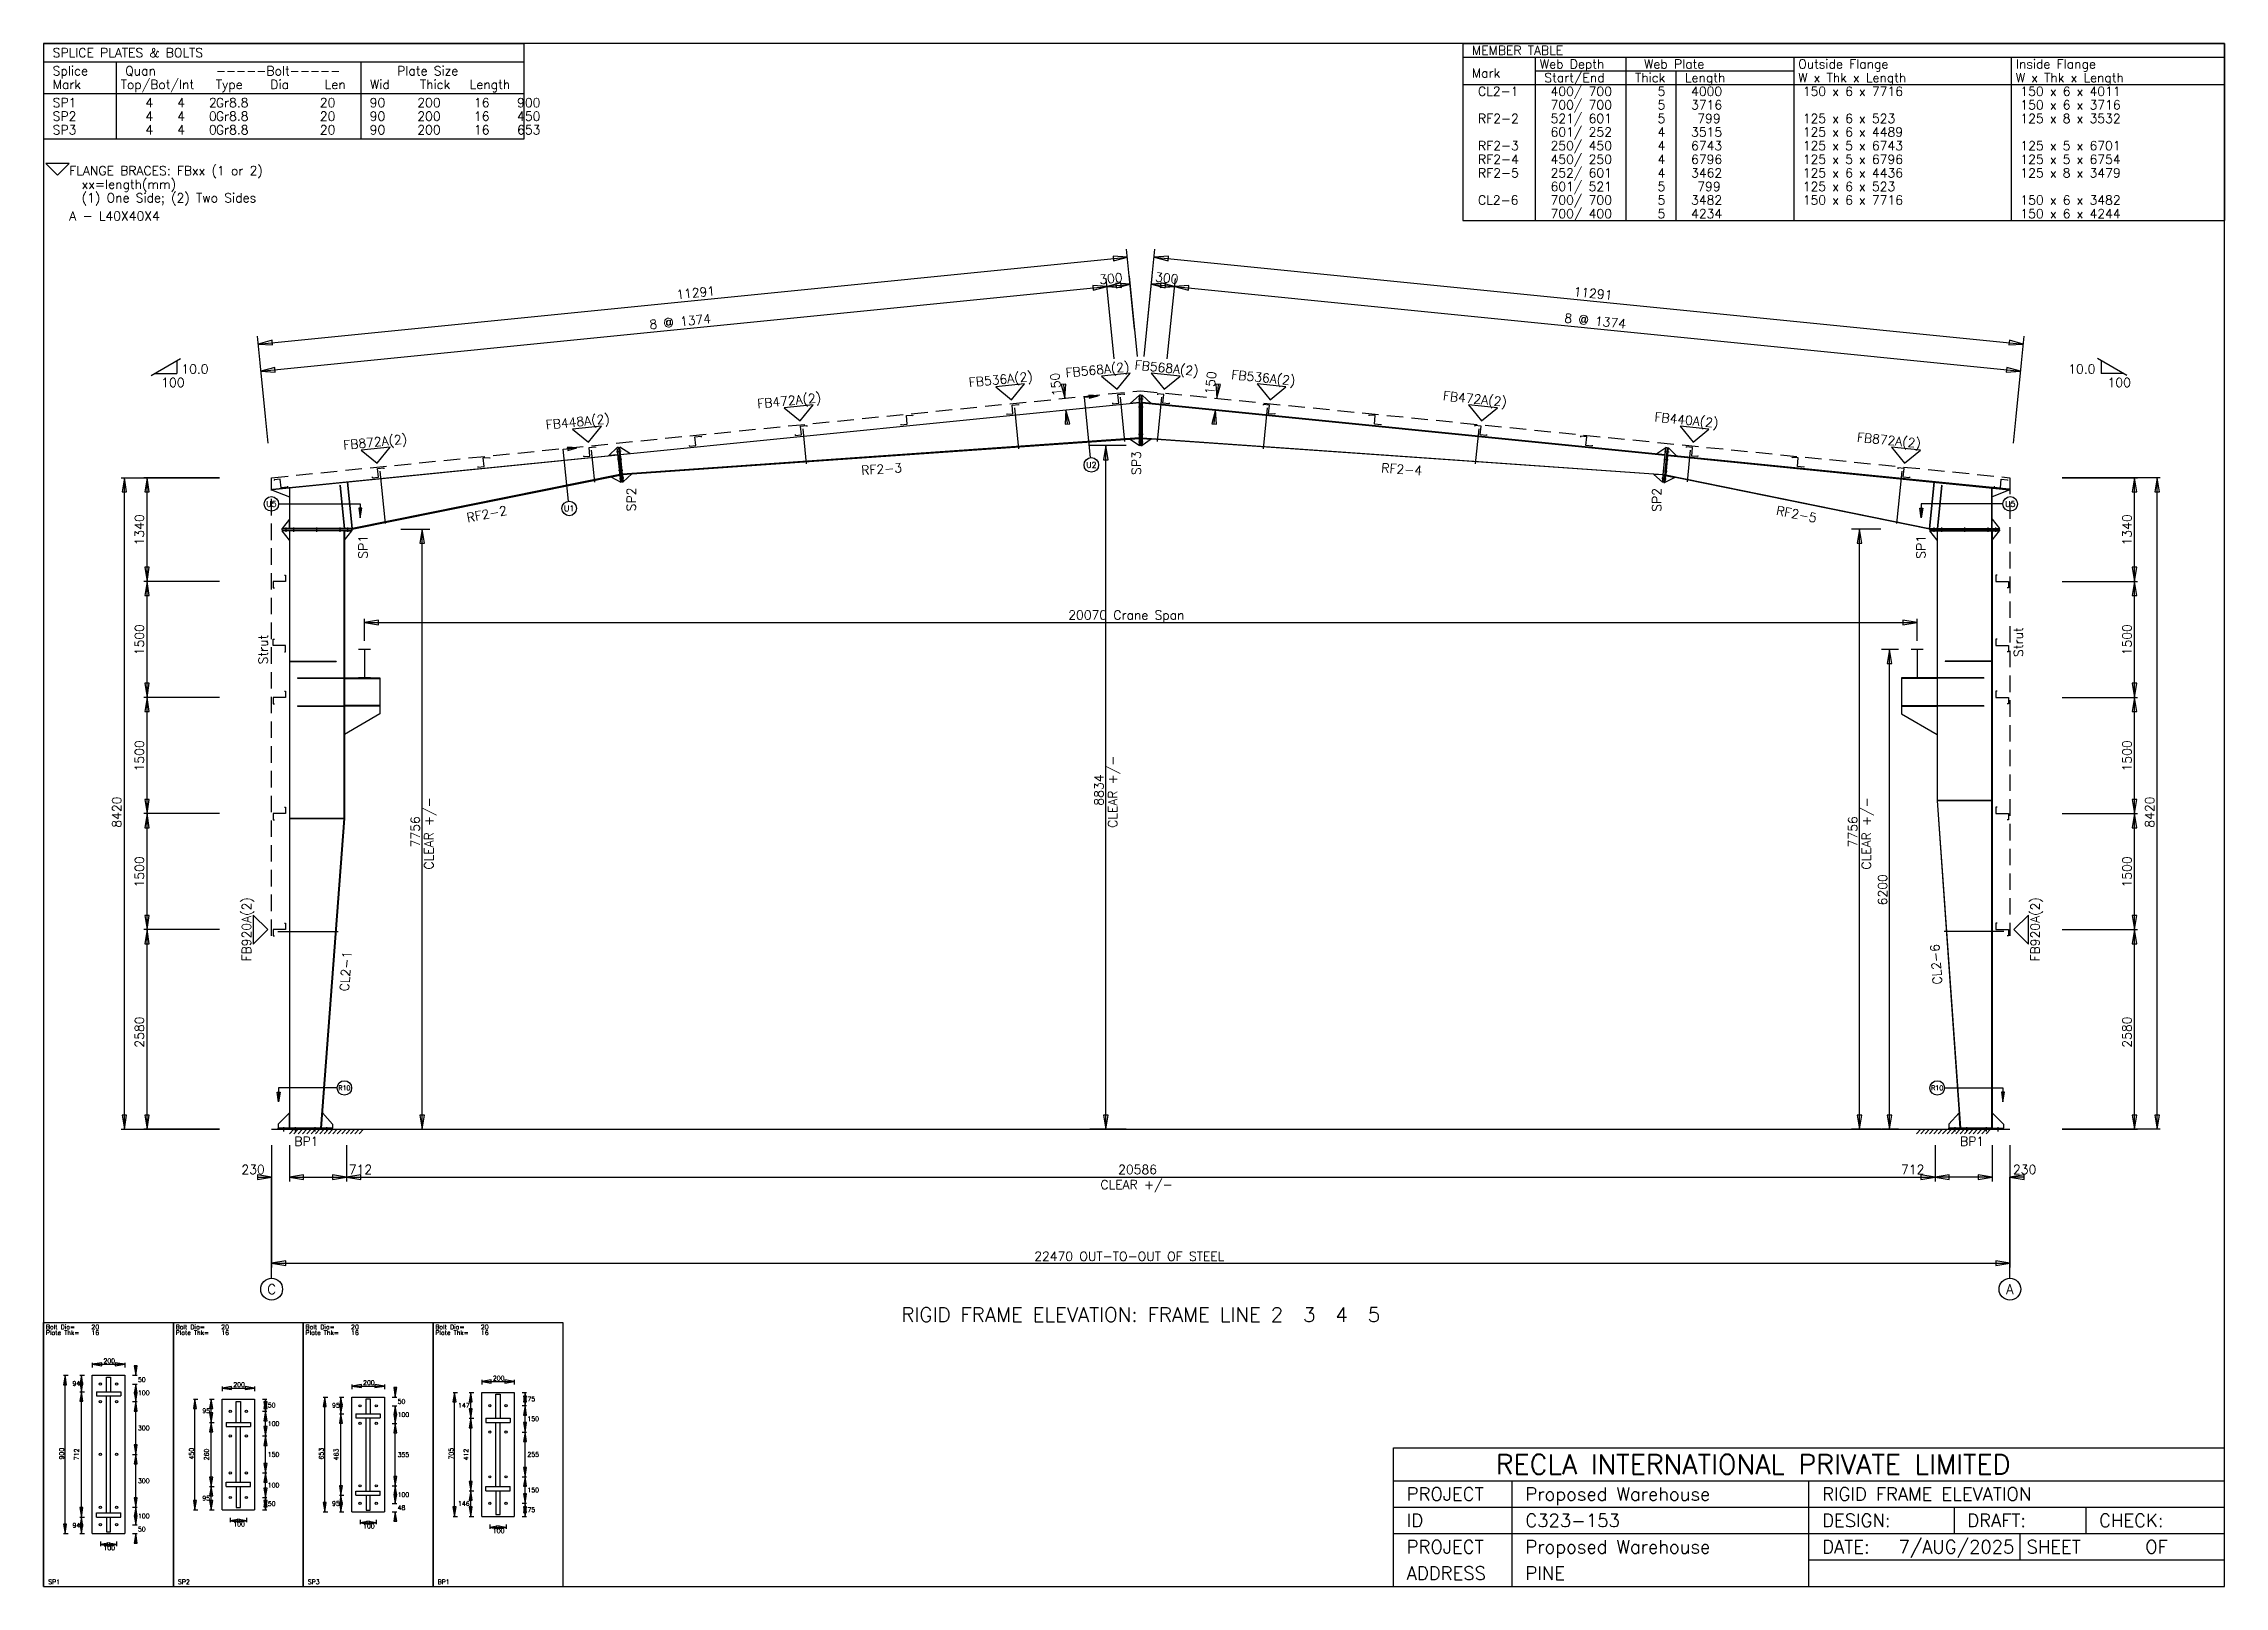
# Model space of a CAD drawing. Extents: x 0 to 28190, y 0 to 19934.
import ezdxf
from ezdxf.enums import TextEntityAlignment as Align

# ---------------------------------------------------------------- set-up
doc = ezdxf.new("R2010")
doc.units = 0
doc.linetypes.add('CONTIN', pattern=[0])
doc.linetypes.add('DASHED', pattern=[319.6, 213.1, -106.5])
doc.layers.get('0').update_dxf_attribs({"linetype": 'CONTIN'})
for name, color, linetype in [('1', 7, 'CONTIN'), ('10', 10, 'CONTIN'), ('11', 7, 'CONTIN'), ('12', 6, 'CONTIN'), ('13', 1, 'CONTIN'), ('14', 7, 'CONTIN'), ('15', 7, 'CONTIN'), ('2', 6, 'CONTIN'), ('22', 7, 'CONTIN'), ('26', 7, 'CONTIN'), ('3', 7, 'CONTIN'), ('5', 5, 'DASHED'), ('7', 7, 'CONTIN')]:
    doc.layers.add(name, color=color, linetype=linetype)
doc.styles.add('SIMPLEX', font='SIMPLEX')

msp = doc.modelspace()

# ---------------------------------------------------------------- texts
at = {"layer": '14', "style": 'SIMPLEX'}
for s, height, p in [('RECLA INTERNATIONAL PRIVATE LIMITED', 255.719513, (18770.5508, 1449.07727)), ('PROJECT', 170.479691, (17619.8125, 1108.11792)), ('Proposed Warehouse', 170.479691, (19154.1289, 1108.11792)), ('RIGID FRAME ELEVATION', 170.479691, (22989.9238, 1108.11792)), ('ID', 170.479691, (17619.8125, 767.158569)), ('C323-153', 170.479691, (19154.1289, 767.158569)), ('DESIGN:', 170.479691, (22989.9238, 767.158569)), ('DRAFT:', 170.479691, (24865.1992, 767.158569)), ('CHECK:', 170.479691, (26569.9961, 767.158569)), ('PROJECT', 170.479691, (17619.8125, 426.199219)), ('Proposed Warehouse', 170.479691, (19154.1289, 426.199219)), ('DATE:', 170.479691, (22989.9238, 426.199219)), (' 7/AUG/2025', 170.479691, (23859.3691, 426.199219)), ('SHEET', 170.479691, (25632.3574, 426.199219)), ('OF', 170.479691, (27166.6758, 426.199219)), ('ADDRESS', 170.479691, (17619.8125, 85.239845)), ('PINE', 170.479691, (19154.1289, 85.239845))]:
    msp.add_text(s, height=height, dxfattribs=at).set_placement(p)

# ---------------------------------------------------------------- blocks, each defined once
blk = doc.blocks.new('ARROWF')
for p, q in [((0, 0), (-183, 30)), ((-183, 30), (-183, -30)), ((-183, -30), (0, 0))]:
    blk.add_line(p, q)
blk = doc.blocks.new('EPBLK1')
for p, q in [((0, 0), (0, 1704.79675)), ((0, 1704.79675), (838.974854, 1704.79675)), ((838.974854, 1704.79675), (838.974854, 0)), ((314.61557, 340.959381), (314.61557, 1363.83765)), ((314.61557, 1363.83765), (524.359253, 1363.83765)), ((406.168671, 1257.00354), (406.168671, 1352.29028)), ((406.168671, 1352.29028), (432.806122, 1352.29028)), ((432.806122, 1352.29028), (432.806122, 1257.00354)), ((524.359253, 1363.83765), (524.359253, 340.959381)), ((340.833557, 1257.00354), (498.141327, 1257.00354)), ((340.833557, 1257.00354), (340.833557, 1230.36609)), ((340.833557, 1230.36609), (498.141327, 1230.36609)), ((406.168671, 474.430878), (406.168671, 1230.36609)), ((432.806122, 474.430878), (432.806122, 1230.36609)), ((498.141327, 1257.00354), (498.141327, 1230.36609)), ((340.833557, 474.430878), (498.141327, 474.430878)), ((340.833557, 447.793396), (340.833557, 474.430878)), ((340.833557, 447.793396), (498.141327, 447.793396)), ((406.168671, 447.793243), (406.168671, 352.506531)), ((432.806122, 352.506531), (432.806122, 447.793243)), ((498.141327, 447.793396), (498.141327, 474.430878)), ((314.61557, 340.959381), (524.359253, 340.959381)), ((406.168671, 352.506531), (432.806122, 352.506531)), ((0, 0), (838.974854, 0))]:
    blk.add_line(p, q)
for centre in [(367.051514, 1307.01086), (471.92337, 1307.01086), (367.051514, 1193.35779), (471.92337, 1193.35779), (367.051514, 852.398438), (471.92337, 852.398438), (367.051514, 511.439026), (471.92337, 511.439026), (367.051514, 397.785889), (471.92337, 397.785889)]:
    blk.add_circle(centre, 7.325299)
at = {"layer": '2'}
for p, q in [((314.61557, 1444.28259), (314.61557, 1414.98132)), ((314.61557, 1434.5155), (524.359253, 1434.5155)), ((524.359253, 1444.28259), (524.359253, 1414.98132)), ((595.037292, 1363.83765), (595.037292, 1422.38123)), ((129.041336, 1363.83765), (158.342529, 1363.83765)), ((138.808395, 340.959381), (138.808395, 1363.83765)), ((234.170486, 1363.83765), (263.47168, 1363.83765)), ((243.937546, 1257.00354), (243.937546, 1363.83765)), ((575.503174, 1363.83765), (604.804382, 1363.83765)), ((575.503174, 1307.01086), (604.804382, 1307.01086)), ((575.503174, 1307.01086), (604.804382, 1307.01086)), ((595.037292, 1193.35779), (595.037292, 1307.01086)), ((595.037292, 1248.46704), (595.037292, 1307.01086)), ((234.170486, 1257.00354), (263.47168, 1257.00354)), ((234.170486, 1257.00354), (263.47168, 1257.00354)), ((243.937546, 447.793335), (243.937546, 1257.00354)), ((575.503174, 1193.35779), (604.804382, 1193.35779)), ((575.503174, 1193.35779), (604.804382, 1193.35779)), ((595.037292, 852.398438), (595.037292, 1193.35779)), ((575.503174, 852.398438), (604.804382, 852.398438)), ((575.503174, 852.398438), (604.804382, 852.398438)), ((595.037292, 511.439026), (595.037292, 852.398438)), ((234.170486, 447.793335), (263.47168, 447.793335)), ((234.170486, 447.793335), (263.47168, 447.793335)), ((243.937546, 340.959381), (243.937546, 447.793335)), ((575.503174, 511.439026), (604.804382, 511.439026)), ((575.503174, 511.439026), (604.804382, 511.439026)), ((595.037292, 397.785889), (595.037292, 511.439026)), ((595.037292, 397.785889), (595.037292, 456.329681)), ((129.041336, 340.959381), (158.342529, 340.959381)), ((234.170486, 340.959381), (263.47168, 340.959381)), ((367.051514, 289.81546), (367.051514, 260.514282)), ((471.923309, 289.81546), (471.923309, 260.514282)), ((575.503174, 397.785889), (604.804382, 397.785889)), ((575.503174, 397.785889), (604.804382, 397.785889)), ((575.503174, 340.959381), (604.804382, 340.959381)), ((595.037292, 282.415588), (595.037292, 340.959381)), ((367.051514, 270.281342), (471.923309, 270.281342))]:
    blk.add_line(p, q, dxfattribs=at)
at = {"layer": '2', "xscale": 0.333, "yscale": 0.333, "zscale": 0.333}
for p, rotation in [((314.61557, 1434.5155), 180), ((595.037292, 1363.83765), 270), ((138.808395, 1363.83765), 90), ((243.937546, 1363.83765), 89.9999847), ((243.937546, 1257.00354), 270), ((595.037292, 1307.01086), 89.9999847), ((595.037292, 1307.01086), 450), ((243.937546, 1257.00354), 89.9999847), ((595.037292, 1193.35779), 89.9999847), ((595.037292, 1193.35779), 270), ((595.037292, 852.398438), 89.9999847), ((595.037292, 852.398438), 270), ((595.037292, 511.439026), 270), ((243.937546, 447.793335), 89.9999847), ((243.937546, 447.793335), 270), ((595.037292, 511.439026), 89.9999847), ((595.037292, 397.785889), 270), ((595.037292, 397.785889), 270), ((138.808395, 340.959381), 270), ((243.937546, 340.959381), 270), ((595.037292, 340.959381), 450), ((367.051514, 270.281342), 180)]:
    blk.add_blockref('ARROWF', p, dxfattribs=dict(at, rotation=rotation))
for p in [(524.359253, 1434.5155), (471.923309, 270.281342)]:
    blk.add_blockref('ARROWF', p, dxfattribs=at)
at = {"layer": '11', "style": 'SIMPLEX'}
for s, p in [('Bolt Dia=', (14.650599, 1660.84509)), ('Plate Thk=', (14.650599, 1624.21851)), ('20', (308.932556, 1660.84509)), ('16', (308.932556, 1624.21851)), ('200', (386.52356, 1441.84082)), ('50', (609.687927, 1320.77368)), ('100', (609.687927, 1235.53381)), ('300', (609.687927, 1008.22742)), ('300', (609.687927, 667.268066)), ('100', (609.687927, 439.961853)), ('50', (609.687927, 354.722015)), ('100', (386.52356, 233.654846)), ('SP1', (29.301197, 14.650599))]:
    blk.add_text(s, height=29.3011971, dxfattribs=at).set_placement(p)
for p in [(236.612244, 1310.42053), (236.612244, 394.376343)]:
    blk.add_text('94', height=29.3011971, dxfattribs=at).set_placement(p, align=Align.MIDDLE_RIGHT)
blk.add_text('900', height=29.3011971, rotation=90, dxfattribs=at).set_placement((131.483093, 819.43457))
blk.add_text('712', height=29.3011971, rotation=90, dxfattribs=at).set_placement((236.612244, 852.398438), align=Align.BOTTOM_CENTER)
blk = doc.blocks.new('EPBLK2')
for p, q in [((0, 0), (0, 1704.79675)), ((0, 1704.79675), (838.974854, 1704.79675)), ((838.974854, 1704.79675), (838.974854, 0)), ((314.61557, 494.391144), (314.61557, 1210.40576)), ((314.61557, 1210.40576), (524.359253, 1210.40576)), ((406.168671, 1059.24707), (406.168671, 1194.23962)), ((406.168671, 1194.23962), (432.806122, 1194.23962)), ((432.806122, 1194.23962), (432.806122, 1059.24707)), ((524.359253, 1210.40576), (524.359253, 494.391144)), ((340.833557, 1059.24707), (498.141327, 1059.24707)), ((340.833557, 1059.24707), (340.833557, 1032.60962)), ((340.833557, 1032.60962), (498.141327, 1032.60962)), ((406.168671, 672.187256), (406.168671, 1032.60962)), ((432.806122, 672.187256), (432.806122, 1032.60962)), ((498.141327, 1059.24707), (498.141327, 1032.60962)), ((340.833557, 672.187256), (498.141327, 672.187256)), ((340.833557, 645.549805), (340.833557, 672.187256)), ((340.833557, 645.549805), (498.141327, 645.549805)), ((406.168671, 645.549683), (406.168671, 510.557159)), ((432.806122, 510.557159), (432.806122, 645.549683)), ((498.141327, 645.549805), (498.141327, 672.187256)), ((314.61557, 494.391144), (524.359253, 494.391144)), ((406.168671, 510.557159), (432.806122, 510.557159)), ((0, 0), (838.974854, 0))]:
    blk.add_line(p, q)
for centre in [(367.051514, 1130.84863), (471.92337, 1130.84863), (367.051514, 971.734253), (471.92337, 971.734253), (367.051514, 733.062683), (471.92337, 733.062683), (367.051514, 573.948364), (471.92337, 573.948364)]:
    blk.add_circle(centre, 7.325299)
at = {"layer": '2'}
for p, q in [((314.61557, 1290.85083), (314.61557, 1261.54968)), ((314.61557, 1281.08374), (524.359253, 1281.08374)), ((524.359253, 1290.85083), (524.359253, 1261.54968)), ((129.041336, 1210.40576), (158.342529, 1210.40576)), ((138.808395, 494.391144), (138.808395, 1210.40576)), ((234.170486, 1210.40576), (263.47168, 1210.40576)), ((243.937546, 1059.24719), (243.937546, 1210.40576)), ((575.503174, 1210.40576), (604.804382, 1210.40576)), ((575.503174, 1130.84863), (604.804382, 1130.84863)), ((575.503174, 1130.84863), (604.804382, 1130.84863)), ((595.037292, 1130.84863), (595.037292, 1210.40576)), ((595.037292, 971.734253), (595.037292, 1130.84863)), ((234.170486, 1059.24719), (263.47168, 1059.24719)), ((234.170486, 1059.24719), (263.47168, 1059.24719)), ((243.937546, 645.549805), (243.937546, 1059.24719)), ((575.503174, 971.734253), (604.804382, 971.734253)), ((575.503174, 971.734253), (604.804382, 971.734253)), ((595.037292, 733.062683), (595.037292, 971.734253)), ((575.503174, 733.062683), (604.804382, 733.062683)), ((575.503174, 733.062683), (604.804382, 733.062683)), ((595.037292, 573.948364), (595.037292, 733.062683)), ((234.170486, 645.549805), (263.47168, 645.549805)), ((234.170486, 645.549805), (263.47168, 645.549805)), ((243.937546, 494.391144), (243.937546, 645.549805)), ((575.503174, 573.948364), (604.804382, 573.948364)), ((575.503174, 573.948364), (604.804382, 573.948364)), ((595.037292, 494.391144), (595.037292, 573.948364)), ((129.041336, 494.391144), (158.342529, 494.391144)), ((234.170486, 494.391144), (263.47168, 494.391144)), ((367.051514, 443.247223), (367.051514, 413.945984)), ((367.051514, 423.713074), (471.923309, 423.713074)), ((471.923309, 443.247223), (471.923309, 413.945984)), ((575.503174, 494.391144), (604.804382, 494.391144))]:
    blk.add_line(p, q, dxfattribs=at)
at = {"layer": '2', "xscale": 0.333, "yscale": 0.333, "zscale": 0.333}
for p, rotation in [((314.61557, 1281.08374), 180), ((138.808395, 1210.40576), 90), ((243.937546, 1210.40576), 89.9999847), ((595.037292, 1210.40576), 89.9999847), ((595.037292, 1130.84863), 89.9999847), ((595.037292, 1130.84863), 270), ((243.937546, 1059.24719), 89.9999847), ((243.937546, 1059.24719), 270), ((595.037292, 971.734253), 270), ((595.037292, 971.734253), 89.9999847), ((243.937546, 645.549805), 270), ((595.037292, 733.062683), 89.9999847), ((595.037292, 733.062683), 270), ((243.937546, 645.549805), 89.9999847), ((595.037292, 573.948364), 89.9999847), ((595.037292, 573.948364), 270), ((138.808395, 494.391144), 270), ((243.937546, 494.391144), 270), ((367.051514, 423.713074), 180), ((595.037292, 494.391144), 270)]:
    blk.add_blockref('ARROWF', p, dxfattribs=dict(at, rotation=rotation))
for p in [(524.359253, 1281.08374), (471.923309, 423.713074)]:
    blk.add_blockref('ARROWF', p, dxfattribs=at)
at = {"layer": '11', "style": 'SIMPLEX'}
for s, p in [('Bolt Dia=', (14.650599, 1660.84509)), ('Plate Thk=', (14.650599, 1624.21851)), ('20', (308.932556, 1660.84509)), ('16', (308.932556, 1624.21851)), ('200', (386.52356, 1288.40918)), ('50', (609.687927, 1155.97656)), ('100', (609.687927, 1036.64087)), ('150', (609.687927, 837.747986)), ('100', (609.687927, 638.854919)), ('50', (609.687927, 519.519104)), ('100', (386.52356, 387.086609)), ('SP2', (29.301197, 14.650599))]:
    blk.add_text(s, height=29.3011971, dxfattribs=at).set_placement(p)
for p in [(236.612244, 1134.82642), (236.612244, 569.970459)]:
    blk.add_text('95', height=29.3011971, dxfattribs=at).set_placement(p, align=Align.MIDDLE_RIGHT)
blk.add_text('450', height=29.3011971, rotation=90, dxfattribs=at).set_placement((131.483093, 819.43457))
blk.add_text('260', height=29.3011971, rotation=90, dxfattribs=at).set_placement((236.612244, 852.398438), align=Align.BOTTOM_CENTER)
blk = doc.blocks.new('EPBLK3')
for p, q in [((0, 0), (0, 1704.79675)), ((0, 1704.79675), (838.974854, 1704.79675)), ((838.974854, 1704.79675), (838.974854, 0)), ((314.61557, 481.474396), (314.61557, 1223.32239)), ((314.61557, 1223.32239), (524.359253, 1223.32239)), ((406.168671, 1115.38599), (406.168671, 1211.77527)), ((406.168671, 1211.77527), (432.806122, 1211.77527)), ((432.806122, 1211.77527), (432.806122, 1115.38599)), ((524.359253, 1223.32239), (524.359253, 481.474396)), ((340.833557, 1115.38599), (498.141327, 1115.38599)), ((340.833557, 1115.38599), (340.833557, 1088.74854)), ((340.833557, 1088.74854), (498.141327, 1088.74854)), ((406.168671, 616.082275), (406.168671, 1088.74854)), ((432.806122, 616.082275), (432.806122, 1088.74854)), ((498.141327, 1115.38599), (498.141327, 1088.74854)), ((340.833557, 616.082275), (498.141327, 616.082275)), ((340.833557, 589.444763), (340.833557, 616.082275)), ((340.833557, 589.444763), (498.141327, 589.444763)), ((406.168671, 589.444702), (406.168671, 493.021545)), ((432.806122, 493.021545), (432.806122, 589.444702)), ((498.141327, 589.444763), (498.141327, 616.082275)), ((314.61557, 481.474396), (524.359253, 481.474396)), ((406.168671, 493.021545), (432.806122, 493.021545)), ((0, 0), (838.974854, 0))]:
    blk.add_line(p, q)
for centre in [(367.051514, 1166.49585), (471.92337, 1166.49585), (367.051514, 1052.84265), (471.92337, 1052.84265), (367.051514, 649.374084), (471.92337, 649.374084), (367.051514, 535.721008), (471.92337, 535.721008)]:
    blk.add_circle(centre, 7.325299)
at = {"layer": '2'}
for p, q in [((314.61557, 1303.76746), (314.61557, 1274.46631)), ((314.61557, 1294.00049), (524.359253, 1294.00049)), ((524.359253, 1303.76746), (524.359253, 1274.46631)), ((595.037292, 1223.32239), (595.037292, 1281.86621)), ((129.041336, 1223.32239), (158.342529, 1223.32239)), ((138.808395, 481.474396), (138.808395, 1223.32239)), ((234.170486, 1223.32239), (263.47168, 1223.32239)), ((243.937546, 1115.38599), (243.937546, 1223.32239)), ((575.503174, 1223.32239), (604.804382, 1223.32239)), ((575.503174, 1166.49585), (604.804382, 1166.49585)), ((575.503174, 1166.49585), (604.804382, 1166.49585)), ((595.037292, 1052.84265), (595.037292, 1166.49585)), ((595.037292, 1107.95203), (595.037292, 1166.49585)), ((234.170486, 1115.38599), (263.47168, 1115.38599)), ((234.170486, 1115.38599), (263.47168, 1115.38599)), ((243.937546, 589.444763), (243.937546, 1115.38599)), ((575.503174, 1052.84265), (604.804382, 1052.84265)), ((575.503174, 1052.84265), (604.804382, 1052.84265)), ((595.037292, 649.374084), (595.037292, 1052.84265)), ((234.170486, 589.444763), (263.47168, 589.444763)), ((234.170486, 589.444763), (263.47168, 589.444763)), ((243.937546, 481.474396), (243.937546, 589.444763)), ((575.503174, 649.374084), (604.804382, 649.374084)), ((575.503174, 649.374084), (604.804382, 649.374084)), ((595.037292, 535.721008), (595.037292, 649.374084)), ((595.037292, 535.721008), (595.037292, 594.264832)), ((129.041336, 481.474396), (158.342529, 481.474396)), ((234.170486, 481.474396), (263.47168, 481.474396)), ((367.051514, 430.330475), (367.051514, 401.029266)), ((471.923309, 430.330475), (471.923309, 401.029266)), ((575.503174, 535.721008), (604.804382, 535.721008)), ((575.503174, 535.721008), (604.804382, 535.721008)), ((575.503174, 481.474396), (604.804382, 481.474396)), ((595.037292, 422.930573), (595.037292, 481.474396)), ((367.051514, 410.796326), (471.923309, 410.796326))]:
    blk.add_line(p, q, dxfattribs=at)
at = {"layer": '2', "xscale": 0.333, "yscale": 0.333, "zscale": 0.333}
for p, rotation in [((314.61557, 1294.00049), 180), ((595.037292, 1223.32239), 270), ((138.808395, 1223.32239), 90), ((243.937546, 1223.32239), 89.9999847), ((243.937546, 1115.38599), 270), ((595.037292, 1166.49585), 89.9999847), ((595.037292, 1166.49585), 450), ((243.937546, 1115.38599), 89.9999847), ((595.037292, 1052.84265), 89.9999847), ((595.037292, 1052.84265), 270), ((595.037292, 649.374084), 270), ((243.937546, 589.444763), 89.9999847), ((243.937546, 589.444763), 270), ((595.037292, 649.374084), 89.9999847), ((595.037292, 535.721008), 270), ((595.037292, 535.721008), 270), ((138.808395, 481.474396), 270), ((243.937546, 481.474396), 270), ((595.037292, 481.474396), 450), ((367.051514, 410.796326), 180)]:
    blk.add_blockref('ARROWF', p, dxfattribs=dict(at, rotation=rotation))
for p in [(524.359253, 1294.00049), (471.923309, 410.796326)]:
    blk.add_blockref('ARROWF', p, dxfattribs=at)
at = {"layer": '11', "style": 'SIMPLEX'}
for s, p in [('Bolt Dia=', (14.650599, 1660.84509)), ('Plate Thk=', (14.650599, 1624.21851)), ('20', (308.932556, 1660.84509)), ('16', (308.932556, 1624.21851)), ('200', (386.52356, 1301.32581)), ('50', (609.687927, 1180.25854)), ('100', (609.687927, 1095.01868)), ('355', (609.687927, 836.457886)), ('100', (609.687927, 577.896912)), ('48', (609.687927, 493.947113)), ('100', (386.52356, 374.16983)), ('SP3', (29.301197, 14.650599))]:
    blk.add_text(s, height=29.3011971, dxfattribs=at).set_placement(p)
for p in [(236.612244, 1169.35425), (236.612244, 535.459534)]:
    blk.add_text('95', height=29.3011971, dxfattribs=at).set_placement(p, align=Align.MIDDLE_RIGHT)
blk.add_text('653', height=29.3011971, rotation=90, dxfattribs=at).set_placement((131.483093, 819.434448))
blk.add_text('463', height=29.3011971, rotation=90, dxfattribs=at).set_placement((236.612244, 852.415405), align=Align.BOTTOM_CENTER)
blk = doc.blocks.new('EPBLK4')
for p, q in [((0, 0), (0, 1704.79675)), ((0, 1704.79675), (838.974854, 1704.79675)), ((838.974854, 1704.79675), (838.974854, 0)), ((314.61557, 451.87915), (314.61557, 1252.91772)), ((314.61557, 1252.91772), (524.359253, 1252.91772)), ((406.168671, 1085.84753), (406.168671, 1241.37048)), ((406.168671, 1241.37048), (432.806122, 1241.37048)), ((432.806122, 1241.37048), (432.806122, 1085.84753)), ((524.359253, 1252.91772), (524.359253, 451.87915)), ((340.833557, 1085.84753), (498.141327, 1085.84753)), ((340.833557, 1085.84753), (340.833557, 1059.21008)), ((340.833557, 1059.21008), (498.141327, 1059.21008)), ((406.168671, 644.211548), (406.168671, 1059.21008)), ((432.806122, 644.211548), (432.806122, 1059.21008)), ((498.141327, 1085.84753), (498.141327, 1059.21008)), ((340.833557, 644.211548), (498.141327, 644.211548)), ((340.833557, 617.574097), (340.833557, 644.211548)), ((340.833557, 617.574097), (498.141327, 617.574097)), ((406.168671, 617.573975), (406.168671, 463.4263)), ((432.806122, 463.4263), (432.806122, 617.573975)), ((498.141327, 617.574097), (498.141327, 644.211548)), ((314.61557, 451.87915), (524.359253, 451.87915)), ((406.168671, 463.4263), (432.806122, 463.4263)), ((0, 0), (838.974854, 0))]:
    blk.add_line(p, q)
for centre in [(367.051514, 1167.67798), (471.92337, 1167.67798), (367.051514, 997.198242), (471.92337, 997.198242), (367.051514, 707.598694), (471.92337, 707.598694), (367.051514, 537.119019), (471.92337, 537.119019)]:
    blk.add_circle(centre, 7.325299)
at = {"layer": '2'}
for p, q in [((314.61557, 1333.36279), (314.61557, 1304.06152)), ((314.61557, 1323.5957), (524.359253, 1323.5957)), ((524.359253, 1333.36279), (524.359253, 1304.06152)), ((129.041336, 1252.91772), (158.342529, 1252.91772)), ((138.808395, 451.87915), (138.808395, 1252.91772)), ((234.170486, 1252.91772), (263.47168, 1252.91772)), ((243.937546, 1085.84766), (243.937546, 1252.91772)), ((575.503174, 1252.91772), (604.804382, 1252.91772)), ((575.503174, 1167.67798), (604.804382, 1167.67798)), ((575.503174, 1167.67798), (604.804382, 1167.67798)), ((595.037292, 1167.67798), (595.037292, 1252.91772)), ((595.037292, 997.198242), (595.037292, 1167.67798)), ((234.170486, 1085.84766), (263.47168, 1085.84766)), ((234.170486, 1085.84766), (263.47168, 1085.84766)), ((243.937546, 617.574097), (243.937546, 1085.84766)), ((575.503174, 997.198242), (604.804382, 997.198242)), ((575.503174, 997.198242), (604.804382, 997.198242)), ((595.037292, 707.598694), (595.037292, 997.198242)), ((575.503174, 707.598694), (604.804382, 707.598694)), ((575.503174, 707.598694), (604.804382, 707.598694)), ((595.037292, 537.119019), (595.037292, 707.598694)), ((234.170486, 617.574097), (263.47168, 617.574097)), ((234.170486, 617.574097), (263.47168, 617.574097)), ((243.937546, 451.87915), (243.937546, 617.574097)), ((129.041336, 451.87915), (158.342529, 451.87915)), ((234.170486, 451.87915), (263.47168, 451.87915)), ((575.503174, 537.119019), (604.804382, 537.119019)), ((575.503174, 537.119019), (604.804382, 537.119019)), ((575.503174, 451.87915), (604.804382, 451.87915)), ((595.037292, 451.87915), (595.037292, 537.119019)), ((367.051514, 400.73526), (367.051514, 371.434052)), ((367.051514, 381.201111), (471.923309, 381.201111)), ((471.923309, 400.73526), (471.923309, 371.434052))]:
    blk.add_line(p, q, dxfattribs=at)
at = {"layer": '2', "xscale": 0.333, "yscale": 0.333, "zscale": 0.333}
for p, rotation in [((314.61557, 1323.5957), 180), ((138.808395, 1252.91772), 90), ((243.937546, 1252.91772), 89.9999847), ((243.937546, 1085.84766), 270), ((595.037292, 1252.91772), 89.9999847), ((595.037292, 1167.67798), 89.9999847), ((595.037292, 1167.67798), 270), ((243.937546, 1085.84766), 89.9999847), ((595.037292, 997.198242), 89.9999847), ((595.037292, 997.198242), 270), ((595.037292, 707.598694), 89.9999847), ((595.037292, 707.598694), 270), ((243.937546, 617.574097), 89.9999847), ((243.937546, 617.574097), 270), ((595.037292, 537.119019), 270), ((138.808395, 451.87915), 270), ((243.937546, 451.87915), 270), ((595.037292, 537.119019), 89.9999847), ((595.037292, 451.87915), 270), ((367.051514, 381.201111), 180)]:
    blk.add_blockref('ARROWF', p, dxfattribs=dict(at, rotation=rotation))
for p in [(524.359253, 1323.5957), (471.923309, 381.201111)]:
    blk.add_blockref('ARROWF', p, dxfattribs=at)
at = {"layer": '11', "style": 'SIMPLEX'}
for s, p in [('Bolt Dia=', (14.650599, 1660.84509)), ('Plate Thk=', (14.650599, 1624.21851)), ('20', (308.932556, 1660.84509)), ('16', (308.932556, 1624.21851)), ('200', (386.52356, 1330.92102)), ('75', (609.687927, 1195.64722)), ('150', (609.687927, 1067.78748)), ('255', (609.687927, 837.747864)), ('150', (609.687927, 607.708252)), ('75', (609.687927, 479.84848)), ('100', (386.52356, 344.574616)), ('BP1', (29.301197, 14.650599))]:
    blk.add_text(s, height=29.3011971, dxfattribs=at).set_placement(p)
for s, p in [('147', (236.612244, 1169.38269)), ('146', (236.612244, 534.726624))]:
    blk.add_text(s, height=29.3011971, dxfattribs=at).set_placement(p, align=Align.MIDDLE_RIGHT)
blk.add_text('705', height=29.3011971, rotation=90, dxfattribs=at).set_placement((131.483093, 819.43457))
blk.add_text('412', height=29.3011971, rotation=90, dxfattribs=at).set_placement((236.612244, 851.710876), align=Align.BOTTOM_CENTER)
blk = doc.blocks.new('WSECTN')
for p, q in [((-76.2, 25.4), (76.2, 25.4)), ((0, 0), (0, 25.4)), ((-76.2, 0), (76.2, 0))]:
    blk.add_line(p, q)
blk = doc.blocks.new('ZCOL')
for p, q in [((10.2, 0), (0, 0)), ((0, 0), (0, -25.4)), ((10.2, -2.5), (10.2, 0)), ((-10.2, -25.4), (-10.2, -22.9)), ((0, -25.4), (-10.2, -25.4))]:
    blk.add_line(p, q)
blk = doc.blocks.new('MARKER')
for p, q in [((187.527664, 187.527664), (-187.52766, 187.527664)), ((-187.52766, 187.527664), (0, 0)), ((0, 0), (187.527664, 187.527664))]:
    blk.add_line(p, q)
blk = doc.blocks.new('CUTFRM')
for p, q in [((0, 0), (0, -25.4)), ((0, -25.4), (-178.15128, -25.4))]:
    blk.add_line(p, q)
blk = doc.blocks.new('ARROWPF')
for p, q in [((0, 0), (-122, 20)), ((-122, 20), (-122, -20)), ((-122, -20), (0, 0))]:
    blk.add_line(p, q)
blk = doc.blocks.new('FRAME2')
at = {"layer": '1'}
for p, q in [((4508.61279, 8719.1084), (11218.5029, 9390.09766)), ((11219, 9385.12109), (4509.11084, 8714.13184)), ((11219, 9385.12109), (4509.11084, 8714.13184)), ((9600.53223, 9323.34277), (9653.72266, 8791.43066)), ((10967.5137, 9460.04004), (11024.7686, 8887.48828)), ((11099.001, 9378.14648), (11219, 9486.77344)), ((11219, 9390.14648), (11099.001, 9378.14648)), ((11206.3008, 9436.72266), (11263.7002, 9436.72266)), ((11206.3008, 9436.72266), (11263.7002, 9436.72266)), ((11206.3008, 9336.72266), (11263.7002, 9336.72266)), ((11206.3008, 9336.72266), (11263.7002, 9336.72266)), ((11219, 9385.12109), (11218.5029, 9390.09766)), ((11219, 9486.77344), (11219, 9486.77344)), ((11219, 9390.14648), (11219, 9486.77344)), ((11219, 8833.99707), (11219, 9486.72266)), ((11235, 9486.72266), (11219, 9486.72266)), ((11219, 9385.12109), (11219, 8932.87598)), ((11235, 9486.72266), (11235, 8833.99707)), ((11235, 9486.72266), (11235, 8833.99707)), ((11235, 9486.72266), (11251, 9486.72266)), ((11371, 9378.14648), (11251, 9486.77344)), ((11251, 9486.77344), (11251, 9486.77344)), ((11251, 9390.14648), (11251, 9486.77344)), ((11251, 8833.99707), (11251, 9486.72266)), ((11251, 9390.14648), (11371, 9378.14648)), ((11251, 9385.12109), (11251.4971, 9390.09766)), ((11251, 9385.12109), (11251, 8932.87598)), ((11251, 9385.12109), (18013.5918, 8708.86328)), ((11251, 9385.12109), (18013.5918, 8708.86328)), ((18014.0898, 8713.83789), (11251.4971, 9390.09766)), ((11502.4512, 9460.04395), (11445.1914, 8887.44238)), ((12869.5332, 9323.33594), (12816.3047, 8791.06055)), ((6866.36816, 9049.92578), (6911.43018, 8599.30078)), ((15603.5947, 9049.92969), (15558.4316, 8598.30176)), ((4132.20557, 8776.50879), (4173.5332, 8363.22949)), ((4357.26807, 8704.97852), (4467.31885, 8810.45313)), ((4459.65723, 8759.43848), (4516.77197, 8765.14844)), ((4459.65723, 8759.43848), (4516.77197, 8765.14844)), ((4483.23877, 8812.04492), (4467.31885, 8810.45313)), ((4512.09619, 8362.68555), (4467.31885, 8810.45313)), ((4467.31885, 8810.45313), (4467.31885, 8810.45313)), ((4476.67188, 8716.91895), (4467.31885, 8810.45313)), ((4483.23877, 8812.04492), (4499.16016, 8813.63672)), ((4483.23877, 8812.04492), (4528.01709, 8364.27734)), ((4483.23877, 8812.04492), (4528.01709, 8364.27734)), ((4543.93799, 8365.87012), (4499.16016, 8813.63672)), ((4628.01807, 8731.04785), (4499.16016, 8813.63672)), ((4499.16016, 8813.63672), (4499.16016, 8813.63672)), ((4508.61279, 8719.1084), (4499.16016, 8813.63672)), ((11219, 8932.87598), (4534.03418, 8464.89941)), ((11218.6504, 8932.85059), (4534.18262, 8464.91016)), ((4534.53223, 8459.92188), (11219, 8927.8623)), ((11219, 8927.8623), (11099.001, 8919.46289)), ((11099.001, 8919.46289), (11219, 8833.99707)), ((11206.3008, 8981.72266), (11263.7002, 8981.72266)), ((11206.3008, 8981.72266), (11263.7002, 8981.72266)), ((11206.3008, 8881.72168), (11263.7002, 8881.72168)), ((11206.3008, 8881.72168), (11263.7002, 8881.72168)), ((11218.6504, 8932.85059), (11219, 8927.8623)), ((11219, 8927.8623), (11219, 8833.99707)), ((11235, 8833.99707), (11219, 8833.99707)), ((11219, 8833.99707), (11219, 8833.99707)), ((11235, 8833.99707), (11251, 8833.99707)), ((11251, 8932.87598), (17988.668, 8459.63281)), ((11251.3506, 8932.85059), (11251, 8927.8623)), ((17988.1699, 8454.65527), (11251, 8927.8623)), ((11251, 8927.8623), (11371, 8919.43359)), ((11251, 8927.8623), (11251, 8833.99707)), ((11371, 8919.43359), (11251, 8833.99707)), ((11251, 8833.99707), (11251, 8833.99707)), ((11251.3506, 8932.85059), (17988.5195, 8459.64355)), ((17894.6836, 8725.77832), (18023.5391, 8808.36719)), ((17978.7656, 8360.59961), (18023.5391, 8808.36719)), ((18039.459, 8806.77441), (17994.6855, 8359.00781)), ((18039.459, 8806.77441), (17994.6855, 8359.00781)), ((18005.9277, 8759.87793), (18063.0449, 8754.16699)), ((18005.9277, 8759.87793), (18063.0449, 8754.16699)), ((18010.6055, 8357.41504), (18055.3789, 8805.18262)), ((18014.0898, 8713.83789), (18023.5391, 8808.36719)), ((18039.459, 8806.77441), (18023.5391, 8808.36719)), ((18023.5391, 8808.36719), (18023.5391, 8808.36719)), ((18039.459, 8806.77441), (18055.3789, 8805.18262)), ((18046.0293, 8711.64844), (18055.3789, 8805.18262)), ((18165.4336, 8699.70801), (18055.3789, 8805.18262)), ((18055.3789, 8805.18262), (18055.3789, 8805.18262)), ((18337.7598, 8776.5127), (18296.8926, 8367.83594)), ((10, 8270.25195), (4476.67188, 8716.91895)), ((4477.26904, 8710.94922), (10.597, 8264.28125)), ((4477.26904, 8710.94922), (979.247986, 8361.14648)), ((4502.30322, 8460.60938), (1038.99988, 7763.62891)), ((4501.5249, 8460.45313), (1038.99988, 7763.62891)), ((1398.14172, 8503.10352), (1465.56067, 7828.91113)), ((4476.67188, 8716.91895), (4357.26807, 8704.97852)), ((4469.60791, 8659.93359), (4526.72314, 8665.64648)), ((4469.60791, 8659.93359), (4526.72314, 8665.64648)), ((4477.26904, 8710.94922), (4476.67188, 8716.91895)), ((4477.26904, 8710.94922), (4502.30322, 8460.60938)), ((4484.5332, 8510.67773), (4541.64795, 8516.38965)), ((4484.5332, 8510.67773), (4541.64795, 8516.38965)), ((4501.5249, 8460.45313), (4503.10352, 8452.61035)), ((4508.61279, 8719.1084), (4628.01807, 8731.04785)), ((4509.11084, 8714.13184), (4508.61279, 8719.1084)), ((4534.03418, 8464.89941), (4509.11084, 8714.13184)), ((4534.03418, 8464.89941), (4534.03418, 8464.89941)), ((4534.18262, 8464.91016), (4534.53223, 8459.92188)), ((4534.53223, 8459.92188), (4654.29199, 8468.30664)), ((4534.53223, 8459.92188), (4543.93799, 8365.87012)), ((4654.29199, 8468.30664), (4543.93799, 8365.87012)), ((17988.1719, 8454.65527), (17868.4141, 8463.06738)), ((17868.4141, 8463.06738), (17978.7656, 8360.59961)), ((18014.0898, 8713.83789), (17894.6836, 8725.77832)), ((17981.0527, 8511.11914), (18038.166, 8505.4082)), ((17981.0527, 8511.11914), (18038.166, 8505.4082)), ((17988.5195, 8459.64355), (17988.1699, 8454.65527)), ((17988.668, 8459.63281), (18013.5918, 8708.86328)), ((17988.668, 8459.63281), (17988.668, 8459.63281)), ((17995.9785, 8660.375), (18053.0938, 8654.66406)), ((17995.9785, 8660.375), (18053.0938, 8654.66406)), ((18013.5918, 8708.86328), (18014.0898, 8713.83789)), ((18045.4316, 8705.67871), (18020.3965, 8455.31543)), ((18045.4316, 8705.67871), (18046.0293, 8711.64844)), ((18045.4316, 8705.67871), (21490.752, 8361.14648)), ((18045.4316, 8705.67871), (22459.4043, 8264.28125)), ((22460, 8270.25195), (18046.0293, 8711.64844)), ((18046.0293, 8711.64844), (18165.4336, 8699.70801)), ((21071.9219, 8503.09668), (21004.5684, 7829.55029)), ((229.999985, 8286.22168), (0, 8263.22168)), ((0, 8263.22168), (229.999985, 8171.22217)), ((10.597, 8264.28125), (10, 8270.25195)), ((236, 8286.22168), (229.999985, 8286.22168)), ((229.999985, 8286.22168), (229.999985, 7763.62891)), ((979.247986, 8361.14648), (236, 8286.82227)), ((236, 7763.62891), (236, 8286.82227)), ((236, 7763.62891), (236, 8286.22168)), ((886.262939, 8321.14844), (880.29303, 8320.55176)), ((886.262939, 8321.14844), (880.29303, 8320.55176)), ((886.262939, 8321.14844), (880.29303, 8320.55176)), ((886.262939, 8321.14844), (880.29303, 8320.55176)), ((886.262939, 8321.14844), (880.29303, 8320.55176)), ((880.29303, 8320.55176), (936.015015, 7763.33057)), ((880.29303, 8320.55176), (936.015015, 7763.33057)), ((880.29303, 8320.55176), (936.015015, 7763.33057)), ((880.29303, 8320.55176), (936.015015, 7763.33057)), ((880.29303, 8320.55176), (936.015015, 7763.33057)), ((886.262939, 8321.14844), (941.984924, 7763.92822)), ((886.262939, 8321.14844), (941.984924, 7763.92822)), ((886.262939, 8321.14844), (941.984924, 7763.92822)), ((886.262939, 8321.14844), (941.984924, 7763.92822)), ((886.262939, 8321.14844), (941.984924, 7763.92822)), ((1038.99988, 7763.62891), (979.247986, 8361.14648)), ((979.247986, 8361.14648), (1038.99988, 7763.62891)), ((1040.57788, 7755.78613), (4503.10352, 8452.61035)), ((4503.10352, 8452.61035), (4384.88379, 8428.81836)), ((4384.88379, 8428.81836), (4512.09619, 8362.68555)), ((4494.48389, 8411.1748), (4551.59863, 8416.88574)), ((4494.48389, 8411.1748), (4551.59863, 8416.88574)), ((4503.10352, 8452.61035), (4512.09619, 8362.68555)), ((4528.01709, 8364.27734), (4512.09619, 8362.68555)), ((4512.09619, 8362.68555), (4512.09619, 8362.68555)), ((4528.01709, 8364.27734), (4543.93799, 8365.87012)), ((4543.93799, 8365.87012), (4543.93799, 8365.87012)), ((17971.1035, 8411.61523), (18028.2188, 8405.9043)), ((17971.1035, 8411.61523), (18028.2188, 8405.9043)), ((17988.1719, 8454.65527), (17978.7656, 8360.59961)), ((17994.6855, 8359.00781), (17978.7656, 8360.59961)), ((17978.7656, 8360.59961), (17978.7656, 8360.59961)), ((17994.6855, 8359.00781), (18010.6055, 8357.41504)), ((18019.5957, 8447.31445), (18010.6055, 8357.41504)), ((18137.7988, 8423.34277), (18010.6055, 8357.41504)), ((18010.6055, 8357.41504), (18010.6055, 8357.41504)), ((18021.1875, 8455.15527), (18019.5957, 8447.31445)), ((21429.4102, 7755.78857), (18019.5957, 8447.31445)), ((18019.5957, 8447.31445), (18137.7988, 8423.34277)), ((18020.3965, 8455.31543), (21431, 7763.62891)), ((18021.1875, 8455.15527), (21431, 7763.62891)), ((21431, 7763.62891), (21490.752, 8361.14648)), ((21490.752, 8361.14648), (21431, 7763.62891)), ((21490.752, 8361.14648), (22234, 8286.82227)), ((21583.7363, 8321.14844), (21528.0137, 7763.92822)), ((21583.7363, 8321.14844), (21528.0137, 7763.92822)), ((21583.7363, 8321.14844), (21528.0137, 7763.92822)), ((21583.7363, 8321.14844), (21528.0137, 7763.92822)), ((21583.7363, 8321.14844), (21528.0137, 7763.92822)), ((21589.709, 8320.55176), (21533.9863, 7763.33057)), ((21589.709, 8320.55176), (21533.9863, 7763.33057)), ((21589.709, 8320.55176), (21533.9863, 7763.33057)), ((21589.709, 8320.55176), (21533.9863, 7763.33057)), ((21589.709, 8320.55176), (21533.9863, 7763.33057)), ((21589.709, 8320.55176), (21583.7363, 8321.14844)), ((21589.709, 8320.55176), (21583.7363, 8321.14844)), ((21589.709, 8320.55176), (21583.7363, 8321.14844)), ((21589.709, 8320.55176), (21583.7363, 8321.14844)), ((21589.709, 8320.55176), (21583.7363, 8321.14844)), ((22234, 7763.62891), (22234, 8286.82227)), ((22234, 8286.22168), (22234, 7763.62891)), ((22234, 8286.22168), (22240, 8286.22168)), ((22240, 7763.62891), (22240, 8286.22168)), ((22240, 8286.22168), (22470, 8263.22168)), ((22470, 8263.22168), (22240, 8171.22217)), ((22459.4043, 8264.28125), (22460, 8270.25195)), ((229.999985, 7883.62891), (136, 7763.62891)), ((1036, 7763.62891), (136, 7763.62891)), ((136, 7747.62793), (136, 7763.62891)), ((136, 7763.62891), (136, 7763.62891)), ((229.999985, 7763.62891), (136, 7763.62891)), ((136, 7747.62793), (1036, 7747.62793)), ((136, 7747.62793), (136, 7731.62891)), ((136, 7747.62793), (1036, 7747.62793)), ((1036, 7731.62891), (136, 7731.62891)), ((229.999985, 7611.62988), (136, 7731.62891)), ((136, 7731.62891), (136, 7731.62891)), ((229.999985, 7731.62891), (136, 7731.62891)), ((186, 7718.92969), (186, 7776.3291)), ((186, 7718.92969), (186, 7776.3291)), ((229.999985, 7763.62891), (229.999985, 7883.62891)), ((236, 7763.62891), (229.999985, 7763.62891)), ((236, 7731.62891), (229.999985, 7731.62891)), ((229.999985, 7731.62891), (229.999985, 16)), ((229.999985, 7731.62891), (229.999985, 7611.62988)), ((1038.99988, 7763.62891), (236, 7763.62891)), ((936, 7731.62891), (236, 7731.62891)), ((236, 4015.99976), (236, 7731.62891)), ((236, 16), (236, 7731.62891)), ((286, 7718.92969), (286, 7776.3291)), ((286, 7718.92969), (286, 7776.3291)), ((586, 7718.92969), (586, 7776.3291)), ((586, 7718.92969), (586, 7776.3291)), ((886, 7718.92969), (886, 7776.3291)), ((886, 7718.92969), (886, 7776.3291)), ((936, 4015.99976), (936, 7731.62891)), ((936, 7731.62891), (936, 7731.62891)), ((936, 4015.99976), (936, 7731.62891)), ((936, 7731.62891), (941.999939, 7731.62891)), ((941.984924, 7763.92822), (936.015015, 7763.33057)), ((941.984924, 7763.92822), (936.015015, 7763.33057)), ((941.984924, 7763.92822), (936.015015, 7763.33057)), ((941.984924, 7763.92822), (936.015015, 7763.33057)), ((941.984924, 7763.92822), (936.015015, 7763.33057)), ((941.999939, 7731.62891), (941.999939, 4015.99976)), ((941.999939, 7731.62891), (941.999939, 7611.62988)), ((941.999939, 7611.62988), (1036, 7731.62891)), ((941.999939, 7731.62891), (1036, 7731.62891)), ((986, 7718.92969), (986, 7776.3291)), ((986, 7718.92969), (986, 7776.3291)), ((1036, 7747.62793), (1036, 7763.62891)), ((1036, 7747.62793), (1036, 7731.62891)), ((1036, 7731.62891), (1036, 7731.62891)), ((1038.99988, 7763.62891), (1038.99988, 7763.62891)), ((1038.99988, 7763.62891), (1038.99988, 7763.62891)), ((1038.99988, 7763.62891), (1040.57788, 7755.78613)), ((21431, 7763.62891), (21429.4102, 7755.78857)), ((21431, 7763.62891), (21431, 7763.62891)), ((21431, 7763.62891), (21431, 7763.62891)), ((21431, 7763.62891), (22234, 7763.62891)), ((21434, 7747.62793), (21434, 7763.62891)), ((21434, 7763.62891), (22334, 7763.62891)), ((22334, 7747.62793), (21434, 7747.62793)), ((22334, 7747.62793), (21434, 7747.62793)), ((21434, 7747.62793), (21434, 7731.62891)), ((21434, 7731.62891), (22334, 7731.62891)), ((21528, 7611.62988), (21434, 7731.62891)), ((21434, 7731.62891), (21434, 7731.62891)), ((21528, 7731.62891), (21434, 7731.62891)), ((21484.002, 7776.3291), (21484.002, 7718.92969)), ((21484.002, 7776.3291), (21484.002, 7718.92969)), ((21534, 7731.62891), (21528, 7731.62891)), ((21528, 7731.62891), (21528, 4250)), ((21528, 7731.62891), (21528, 7611.62988)), ((21533.9863, 7763.33057), (21528.0137, 7763.92822)), ((21533.9863, 7763.33057), (21528.0137, 7763.92822)), ((21533.9863, 7763.33057), (21528.0137, 7763.92822)), ((21533.9863, 7763.33057), (21528.0137, 7763.92822)), ((21533.9863, 7763.33057), (21528.0137, 7763.92822)), ((21534, 4250), (21534, 7731.62891)), ((21534, 7731.62891), (21534, 7731.62891)), ((21534, 7731.62891), (22234, 7731.62891)), ((21534, 4250), (21534, 7731.62891)), ((21584, 7776.3291), (21584, 7718.92969)), ((21584, 7776.3291), (21584, 7718.92969)), ((21884, 7776.3291), (21884, 7718.92969)), ((21884, 7776.3291), (21884, 7718.92969)), ((22184, 7776.3291), (22184, 7718.92969)), ((22184, 7776.3291), (22184, 7718.92969)), ((22234, 7763.62891), (22240, 7763.62891)), ((22234, 4250), (22234, 7731.62891)), ((22234, 16), (22234, 7731.62891)), ((22234, 7731.62891), (22240, 7731.62891)), ((22240, 7763.62891), (22240, 7883.62891)), ((22240, 7883.62891), (22334, 7763.62891)), ((22240, 7763.62891), (22334, 7763.62891)), ((22240, 7731.62891), (22240, 16)), ((22240, 7731.62891), (22240, 7611.62988)), ((22240, 7611.62988), (22334, 7731.62891)), ((22240, 7731.62891), (22334, 7731.62891)), ((22284, 7776.3291), (22284, 7718.92969)), ((22284, 7776.3291), (22284, 7718.92969)), ((22334, 7747.62793), (22334, 7763.62891)), ((22334, 7763.62891), (22334, 7763.62891)), ((22334, 7747.62793), (22334, 7731.62891)), ((22334, 7731.62891), (22334, 7731.62891)), ((236, 6050), (836, 6050)), ((236, 6050), (236, 6044)), ((236, 6050), (836, 6050)), ((236, 6050), (236, 6044)), ((236, 6050), (836, 6050)), ((236, 6050), (236, 6044)), ((236, 6050), (836, 6050)), ((236, 6050), (236, 6044)), ((236, 6050), (836, 6050)), ((236, 6050), (236, 6044)), ((236, 6044), (836, 6044)), ((236, 6044), (836, 6044)), ((236, 6044), (836, 6044)), ((236, 6044), (836, 6044)), ((236, 6044), (836, 6044)), ((836, 6050), (836, 6044)), ((836, 6050), (836, 6044)), ((836, 6050), (836, 6044)), ((836, 6050), (836, 6044)), ((836, 6050), (836, 6044)), ((22234, 6050), (21634, 6050)), ((21634, 6050), (21634, 6044)), ((22234, 6050), (21634, 6050)), ((21634, 6050), (21634, 6044)), ((22234, 6050), (21634, 6050)), ((21634, 6050), (21634, 6044)), ((22234, 6050), (21634, 6050)), ((21634, 6050), (21634, 6044)), ((22234, 6050), (21634, 6050)), ((21634, 6050), (21634, 6044)), ((22234, 6044), (21634, 6044)), ((22234, 6044), (21634, 6044)), ((22234, 6044), (21634, 6044)), ((22234, 6044), (21634, 6044)), ((22234, 6044), (21634, 6044)), ((22234, 6050), (22234, 6044)), ((22234, 6050), (22234, 6044)), ((22234, 6050), (22234, 6044)), ((22234, 6050), (22234, 6044)), ((22234, 6050), (22234, 6044)), ((336, 5834), (936, 5834)), ((336, 5834), (336, 5828)), ((336, 5834), (936, 5834)), ((336, 5834), (336, 5828)), ((336, 5834), (936, 5834)), ((336, 5834), (336, 5828)), ((336, 5834), (936, 5834)), ((336, 5834), (336, 5828)), ((336, 5834), (936, 5834)), ((336, 5834), (336, 5828)), ((336, 5828), (936, 5828)), ((336, 5828), (936, 5828)), ((336, 5828), (936, 5828)), ((336, 5828), (936, 5828)), ((336, 5828), (936, 5828)), ((936, 5834), (936, 5828)), ((936, 5834), (936, 5828)), ((936, 5834), (936, 5828)), ((936, 5834), (936, 5828)), ((936, 5834), (936, 5828)), ((941.999939, 5834), (1400, 5834)), ((941.999939, 5834), (1400, 5834)), ((941.999939, 5834), (1400, 5834)), ((941.999939, 5834), (1400, 5834)), ((941.999939, 5834), (1400, 5834)), ((941.999939, 5825.99951), (1400, 5825.99951)), ((941.999939, 5825.99951), (1400, 5825.99951)), ((941.999939, 5825.99951), (1400, 5825.99951)), ((941.999939, 5825.99951), (1400, 5825.99951)), ((941.999939, 5825.99951), (1400, 5825.99951)), ((1400, 5834), (1400, 5468)), ((1400, 5834), (1400, 5468)), ((1400, 5834), (1400, 5468)), ((1400, 5834), (1400, 5468)), ((1400, 5834), (1400, 5468)), ((21528, 5834), (21069.998, 5834)), ((21069.998, 5834), (21069.998, 5468)), ((21528, 5834), (21069.998, 5834)), ((21069.998, 5834), (21069.998, 5468)), ((21528, 5834), (21069.998, 5834)), ((21069.998, 5834), (21069.998, 5468)), ((21528, 5834), (21069.998, 5834)), ((21069.998, 5834), (21069.998, 5468)), ((21528, 5834), (21069.998, 5834)), ((21069.998, 5834), (21069.998, 5468)), ((21528, 5825.99951), (21069.998, 5825.99951)), ((21528, 5825.99951), (21069.998, 5825.99951)), ((21528, 5825.99951), (21069.998, 5825.99951)), ((21528, 5825.99951), (21069.998, 5825.99951)), ((21528, 5825.99951), (21069.998, 5825.99951)), ((22133.998, 5834), (21534, 5834)), ((21534, 5834), (21534, 5828)), ((22133.998, 5834), (21534, 5834)), ((21534, 5834), (21534, 5828)), ((22133.998, 5834), (21534, 5834)), ((21534, 5834), (21534, 5828)), ((22133.998, 5834), (21534, 5834)), ((21534, 5834), (21534, 5828)), ((22133.998, 5834), (21534, 5834)), ((21534, 5834), (21534, 5828)), ((22133.998, 5828), (21534, 5828)), ((22133.998, 5828), (21534, 5828)), ((22133.998, 5828), (21534, 5828)), ((22133.998, 5828), (21534, 5828)), ((22133.998, 5828), (21534, 5828)), ((22133.998, 5834), (22133.998, 5828)), ((22133.998, 5834), (22133.998, 5828)), ((22133.998, 5834), (22133.998, 5828)), ((22133.998, 5834), (22133.998, 5828)), ((22133.998, 5834), (22133.998, 5828)), ((336, 5474), (936, 5474)), ((336, 5474), (336, 5468)), ((336, 5474), (936, 5474)), ((336, 5474), (336, 5468)), ((336, 5474), (936, 5474)), ((336, 5474), (336, 5468)), ((336, 5474), (936, 5474)), ((336, 5474), (336, 5468)), ((336, 5474), (936, 5474)), ((336, 5474), (336, 5468)), ((336, 5468), (936, 5468)), ((336, 5468), (936, 5468)), ((336, 5468), (936, 5468)), ((336, 5468), (936, 5468)), ((336, 5468), (936, 5468)), ((936, 5474), (936, 5468)), ((936, 5474), (936, 5468)), ((936, 5474), (936, 5468)), ((936, 5474), (936, 5468)), ((936, 5474), (936, 5468)), ((1400, 5476), (941.999939, 5476)), ((1400, 5476), (941.999939, 5476)), ((1400, 5476), (941.999939, 5476)), ((1400, 5476), (941.999939, 5476)), ((1400, 5476), (941.999939, 5476)), ((1400, 5468), (941.999939, 5468)), ((1400, 5468), (941.999939, 5468)), ((1400, 5468), (941.999939, 5468)), ((1400, 5468), (941.999939, 5468)), ((1400, 5468), (941.999939, 5468)), ((1400, 5368), (941.999939, 5103.57324)), ((1400, 5468), (1400, 5368)), ((21069.998, 5476), (21528, 5476)), ((21069.998, 5476), (21528, 5476)), ((21069.998, 5476), (21528, 5476)), ((21069.998, 5476), (21528, 5476)), ((21069.998, 5476), (21528, 5476)), ((21069.998, 5468), (21528, 5468)), ((21069.998, 5468), (21069.998, 5368)), ((21069.998, 5468), (21528, 5468)), ((21069.998, 5468), (21528, 5468)), ((21069.998, 5468), (21528, 5468)), ((21069.998, 5468), (21528, 5468)), ((21069.998, 5368), (21528, 5103.57324)), ((22133.998, 5474), (21534, 5474)), ((21534, 5474), (21534, 5468)), ((22133.998, 5474), (21534, 5474)), ((21534, 5474), (21534, 5468)), ((22133.998, 5474), (21534, 5474)), ((21534, 5474), (21534, 5468)), ((22133.998, 5474), (21534, 5474)), ((21534, 5474), (21534, 5468)), ((22133.998, 5474), (21534, 5474)), ((21534, 5474), (21534, 5468)), ((22133.998, 5468), (21534, 5468)), ((22133.998, 5468), (21534, 5468)), ((22133.998, 5468), (21534, 5468)), ((22133.998, 5468), (21534, 5468)), ((22133.998, 5468), (21534, 5468)), ((22133.998, 5474), (22133.998, 5468)), ((22133.998, 5474), (22133.998, 5468)), ((22133.998, 5474), (22133.998, 5468)), ((22133.998, 5474), (22133.998, 5468)), ((22133.998, 5474), (22133.998, 5468)), ((21534, 4250), (21528, 4250)), ((21534, 4250), (21528.0137, 4249.57617)), ((21528.0137, 4249.57617), (21827.9844, 16)), ((21834.002, 16), (21534, 4250)), ((21534, 4250), (21534, 4250)), ((21534, 4250), (22234, 4250)), ((22234, 4250), (21534, 4250)), ((21833.9707, 16.423998), (21534, 4250)), ((22234, 16), (22234, 4250)), ((936, 4015.99976), (236, 4015.99976)), ((236, 16), (236, 4015.99976)), ((236, 4015.99976), (936, 4015.99976)), ((636, 16), (936, 4015.99976)), ((636.033997, 16.448999), (936, 4015.99976)), ((941.982971, 4015.55103), (642.017029, 16)), ((936, 4015.99976), (936, 4015.99976)), ((936, 4015.99976), (941.982971, 4015.55103)), ((936, 4015.99976), (941.999939, 4015.99976)), ((80.430809, 2554.42822), (858.919434, 2554.42773)), ((22389.5723, 2554.42773), (21621.5879, 2554.42773)), ((229.999985, 213), (82.999992, 66)), ((82.999992, 66), (82.999992, 16)), ((787.807983, 16), (82.999992, 16)), ((82.999992, 0), (82.999992, 16)), ((229.999985, 16), (82.999992, 16)), ((82.999992, 0), (787.807983, 0)), ((158, -28.700001), (158, 28.700001)), ((229.999985, 16), (229.999985, 213)), ((236, 16), (229.999985, 16)), ((236, 16), (636, 16)), ((308, -28.700001), (308, 28.700001)), ((562.807983, -28.700001), (562.807983, 28.700001)), ((636.033997, 16.448999), (642.017029, 16)), ((642.017029, 16), (656.700989, 211.792007)), ((642.017029, 16), (787.807983, 16)), ((656.700989, 211.792007), (787.807983, 66)), ((712.807983, -28.700001), (712.807983, 28.700001)), ((787.807983, 66), (787.807983, 16)), ((787.807983, 0), (787.807983, 16)), ((21814.1074, 211.858002), (21682.125, 66)), ((21682.125, 66), (21682.125, 16)), ((21682.125, 0), (21682.125, 16)), ((21682.125, 16), (22387, 16)), ((21827.9844, 16), (21682.125, 16)), ((22387, 0), (21682.125, 0)), ((21757.125, 28.700001), (21757.125, -28.700001)), ((21827.9844, 16), (21814.1074, 211.858002)), ((21833.9707, 16.423998), (21827.9844, 16)), ((22234, 16), (21834.002, 16)), ((21907.127, 28.700001), (21907.127, -28.700001)), ((22161.998, 28.700001), (22161.998, -28.700001)), ((22234, 16), (22240, 16)), ((22240, 16), (22240, 213)), ((22240, 213), (22387, 66)), ((22240, 16), (22387, 16)), ((22311.998, 28.700001), (22311.998, -28.700001)), ((22387, 66), (22387, 16)), ((22387, 0), (22387, 16))]:
    blk.add_line(p, q, dxfattribs=at)
at = {"layer": '12'}
for p, q in [((11190.5879, 9987.62207), (11087.1113, 11022.3877)), ((11279.4121, 9987.62207), (11382.8887, 11022.3877)), ((10892.042, 9957.76758), (10788.5654, 10992.5332)), ((11577.9238, 9957.77148), (11681.4004, 10992.5361)), ((-44.412216, 8864.12207), (-147.88876, 9898.88672)), ((22514.4121, 8864.12207), (22617.8887, 9898.88672)), ((11046.4238, 8834), (10577.6045, 8834)), ((-1943.2438, 8420), (-673.52905, 8420)), ((-673.52905, 8420), (-1650.2318, 8420)), ((23143.5293, 8420), (24120.2324, 8420)), ((24413.2441, 8420), (23143.5293, 8420)), ((1671.07312, 7755.80029), (2046.12854, 7755.80029)), ((20798.9297, 7755.80029), (20423.875, 7755.80029)), ((-673.52905, 7080.00049), (-1650.2318, 7080.00049)), ((23143.5293, 7080.00049), (24120.2324, 7080.00049)), ((21028.3574, 6200), (20808.8633, 6200)), ((-673.52905, 5580), (-1650.2318, 5580)), ((23143.5293, 5580), (24120.2324, 5580)), ((-673.52905, 4080.00024), (-1650.2318, 4080.00024)), ((23143.5293, 4080.00024), (24120.2324, 4080.00024)), ((-673.52905, 2580), (-1650.2318, 2580)), ((23143.5293, 2580), (24120.2324, 2580)), ((-1943.2438, 0), (-673.52905, 0)), ((-673.52905, 0), (-1650.2318, 0)), ((1671.07312, 0), (2046.12854, 0)), ((11046.4238, 0), (10577.6045, 0)), ((20798.9297, 0), (20423.875, 0)), ((21028.3574, 0.000076), (20808.8633, 0.000145)), ((23143.5293, 0), (24120.2324, 0)), ((24413.2441, 0), (23143.5293, 0)), ((0, -204.57562), (0, -673.39471)), ((230.000015, -204.57562), (230.000015, -673.39471)), ((230.000015, -204.57562), (230.000015, -673.39471)), ((968.102417, -204.57562), (968.102417, -673.39471)), ((968.102417, -204.57562), (968.102417, -673.39471)), ((21501.9004, -204.57562), (21501.9004, -673.39471)), ((21501.9004, -204.57562), (21501.9004, -673.39471)), ((22240, -204.57562), (22240, -673.39471)), ((22240, -204.57562), (22240, -673.39471)), ((22470, -204.57562), (22470, -673.39471)), ((0, -321.7804), (0, -1784.496)), ((22470, -321.7804), (22470, -1784.496)), ((0, -1925.142), (0, -617.13647)), ((22470, -1925.142), (22470, -617.13647))]:
    blk.add_line(p, q, dxfattribs=at)
at = {"layer": '13'}
for centre in [(0, -2065.7876), (22470, -2065.7876)]:
    blk.add_circle(centre, 140.645737, dxfattribs=at)
at = {"layer": '2'}
for p, q in [((11155.6016, 10337.4912), (11052.124, 11372.2568)), ((11314.3994, 10337.4912), (11417.876, 11372.2568)), ((-172.69769, 10146.9756), (11062.3018, 11270.4766)), ((11407.6973, 11270.4766), (22642.6973, 10146.9756)), ((-137.71074, 9797.10645), (11097.2891, 10920.6064)), ((11372.71, 10920.6064), (22607.7109, 9797.10645)), ((-79.399162, 9213.99121), (-182.8757, 10248.7568)), ((22549.3984, 9213.99121), (22652.875, 10248.7568)), ((10235.4697, 9620.23145), (10252.9629, 9445.2959)), ((12234.5449, 9620.23047), (12217.0518, 9445.2959)), ((10285.3818, 9121.10547), (10267.8887, 9296.04102)), ((12184.6328, 9121.10547), (12202.126, 9296.04004)), ((10782.1807, 0), (10782.1807, 8834)), ((-1904.1794, 0), (-1904.1794, 8420)), ((-1611.1674, 0), (-1611.1674, 8420)), ((24081.168, 0), (24081.168, 8420)), ((24374.1797, 0), (24374.1797, 8420)), ((1943.8407, 0), (1943.8407, 7755.80029)), ((20526.1641, 0), (20526.1641, 7755.80029)), ((1200, 6312.51709), (1200, 6598.0708)), ((1200, 6546.92676), (21270, 6546.92676)), ((21270, 6312.51709), (21270, 6598.0708)), ((20911.1504, 0.000113), (20911.1504, 6200)), ((0, 0), (22470, 0)), ((230.000015, 0), (1207.30957, 0)), ((230.000015, -56.258297), (286.258301, 0)), ((286.258301, -56.258297), (342.516602, 0)), ((342.516602, -56.258297), (398.774872, 0)), ((398.774872, -56.258297), (455.033173, 0)), ((455.033173, -56.258297), (511.291443, 0)), ((511.291443, -56.258297), (567.549744, 0)), ((567.549744, -56.258297), (623.808044, 0)), ((623.808044, -56.258297), (680.066345, 0)), ((680.066345, -56.258297), (736.324646, 0)), ((736.324646, -56.258297), (792.582886, 0)), ((792.582886, -56.258297), (848.841187, 0)), ((848.841187, -56.258297), (905.099426, 0)), ((905.099426, -56.258297), (961.357788, 0)), ((961.357788, -56.258297), (1017.61609, 0)), ((1017.61609, -56.258297), (1073.87439, 0)), ((1073.87439, -56.258297), (1130.13269, 0)), ((1130.13269, -56.258297), (1186.39099, 0)), ((21262.6914, 0), (22240.002, 0)), ((21262.6914, -56.258297), (21318.9492, 0)), ((21318.9492, -56.258297), (21375.209, 0)), ((21375.209, -56.258297), (21431.4668, 0)), ((21431.4668, -56.258297), (21487.7246, 0)), ((21487.7246, -56.258297), (21543.9844, 0)), ((21543.9844, -56.258297), (21600.2422, 0)), ((21600.2422, -56.258297), (21656.502, 0)), ((21656.502, -56.258297), (21712.7598, 0)), ((21712.7598, -56.258297), (21769.0176, 0)), ((21769.0176, -56.258297), (21825.2773, 0)), ((21825.2773, -56.258297), (21881.5352, 0)), ((21881.5352, -56.258297), (21937.7949, 0)), ((21937.7949, -56.258297), (21994.0527, 0)), ((21994.0527, -56.258297), (22050.3105, 0)), ((22050.3105, -56.258297), (22106.5703, 0)), ((22106.5703, -56.258297), (22162.8281, 0)), ((22162.8281, -56.258297), (22219.0859, 0)), ((-175.80717, -617.13647), (0, -617.13647)), ((230.000015, -617.13647), (968.102417, -617.13647)), ((230.000015, -617.13647), (405.80719, -617.13647)), ((968.102417, -617.13647), (21501.9004, -617.13647)), ((22240, -617.13647), (21501.9004, -617.13647)), ((22240, -617.13647), (22064.1934, -617.13647)), ((22645.8086, -617.13647), (22470, -617.13647)), ((0, -1728.238), (22470, -1728.238))]:
    blk.add_line(p, q, dxfattribs=at)
at = {"layer": '3'}
for p, q in [((-1558.8237, 9738.69043), (-1177.1752, 9959.03613)), ((-1225.8964, 9930.90723), (-1225.8964, 9766.82031)), ((23981.9414, 9738.69043), (23600.2949, 9959.03613)), ((23649.0156, 9930.90723), (23649.0156, 9766.82031)), ((-1510.1027, 9766.82031), (-1225.8964, 9766.82031)), ((23933.2207, 9766.82031), (23649.0156, 9766.82031))]:
    blk.add_line(p, q, dxfattribs=at)
at = {"layer": '5'}
for p, q in [((0, 8420), (11235, 9543.5)), ((11235, 9543.5), (22470, 8420)), ((0, 2500), (0, 8420)), ((22470, 8420), (22470, 2500))]:
    blk.add_line(p, q, dxfattribs=at)
at = {"layer": '7'}
for centre in [(10595.7754, 8584.9707), (-3.812552, 8081.08887), (3845.99976, 8022.7002), (22473.8164, 8081.06006), (940.015076, 534.460999), (21529.9844, 534.460999)]:
    blk.add_circle(centre, 93.763832, dxfattribs=at)
at = {"layer": '1', "yscale": 14.4094477, "zscale": 14.4094477, "rotation": 180}
for p in [(1200, 6200), (21270, 6200)]:
    blk.add_blockref('WSECTN', p, dxfattribs=at)
at = {"layer": '10'}
for p, xscale, yscale, zscale, rotation in [((9582.50293, 9246.64746), -8, -4.4055119, -4.4055119, 5.71059464), ((10949.4844, 9383.3457), -8, -4.4055119, -4.4055119, 5.71059464), ((11520.4814, 9383.34961), 8, -4.4055119, -4.4055119, -5.7105947), ((12887.5625, 9246.64063), 8, -4.4055119, -4.4055119, -5.7105947), ((6848.33838, 8973.23145), -8, -4.4055119, -4.4055119, 5.71059464), ((8215.41992, 9109.93945), -8, -4.4055119, -4.4055119, 5.71059464), ((14254.6445, 9109.93262), 8, -4.4055119, -4.4055119, -5.7105947), ((15621.626, 8973.23438), 8, -4.4055119, -4.4055119, -5.7105947), ((4114.17529, 8699.81445), -8, -4.4055119, -4.4055119, 5.71059464), ((5481.25684, 8836.52344), -8, -4.4055119, -4.4055119, 5.71059464), ((16988.709, 8836.52637), 8, -4.4055119, -4.4055119, -5.7105947), ((18355.7891, 8699.81836), 8, -4.4055119, -4.4055119, -5.7105947), ((1380.11169, 8426.4082), -8, -4.4055119, -4.4055119, 5.71059464), ((2747.19336, 8563.11719), -8, -4.4055119, -4.4055119, 5.71059464), ((19722.8711, 8563.11035), 8, -4.4055119, -4.4055119, -5.7105947), ((21089.9531, 8426.40137), 8, -4.4055119, -4.4055119, -5.7105947), ((122.844048, 8290.42676), 8, -4.405498, -4.405498, 5.71059464), ((22347.1543, 8290.42676), -8, -4.4055009, -4.4055009, -5.7105947), ((180.952225, 7080.00049), 8, -6.3740158, -6.3740158, 89.9999847), ((22289.0488, 7080.00049), -8, -6.3740158, -6.3740158, -89.999985), ((180.951965, 6250), -8, -6.3740158, -6.3740158, 89.9999847), ((22289.0488, 6250), -8, -6.3740158, -6.3740158, -89.999985), ((180.951736, 5580), 8, -6.3740158, -6.3740158, 89.9999847), ((22289.0488, 5580), -8, -6.3740158, -6.3740158, -89.999985), ((180.951279, 4080.00024), 8, -6.3740158, -6.3740158, 89.9999847), ((22289.0488, 4080.00024), -8, -6.3740158, -6.3740158, -89.999985), ((180.950806, 2580), 8, -6.3740158, -6.3740158, 89.9999847), ((22289.0488, 2580), -8, -6.3740158, -6.3740158, -89.999985)]:
    blk.add_blockref('ZCOL', p, dxfattribs=dict(at, xscale=xscale, yscale=yscale, zscale=zscale, rotation=rotation))
at = {"layer": '2'}
for p, rotation in [((11062.3018, 11270.4766), 5.71059464), ((11407.6973, 11270.4766), 174.289398), ((10798.7432, 10890.752), 5.71059464), ((10798.7432, 10890.752), 185.710602), ((11097.2891, 10920.6064), 5.71059464), ((11372.71, 10920.6064), 174.289398), ((11671.2217, 10890.7559), -5.7105947), ((11671.2217, 10890.7559), 174.289398), ((-172.69769, 10146.9756), 185.710602), ((22642.6973, 10146.9756), -5.7105947), ((-137.71074, 9797.10645), 185.710602), ((10252.9629, 9445.2959), 275.710602), ((12217.0518, 9445.2959), 264.289398), ((22607.7109, 9797.10645), -5.7105947), ((10267.8887, 9296.04102), 95.7105942), ((12202.126, 9296.04004), 84.2894058), ((10782.1807, 8834), 90), ((-1904.1794, 8420), 90), ((-1611.1674, 8420), 90), ((24081.168, 8420), 90), ((24374.1797, 8420), 90), ((1943.8407, 7755.80029), 90), ((20526.1641, 7755.80029), 90), ((-1611.1674, 7080.00049), 270), ((-1611.1674, 7080.00049), 90), ((24081.168, 7080.00049), 270), ((24081.168, 7080.00049), 90), ((1200, 6546.92676), 180), ((20911.1504, 6200), 89.9999847), ((-1611.1674, 5580), 270), ((24081.168, 5580), 270), ((-1611.1674, 5580), 90), ((24081.168, 5580), 90), ((-1611.1674, 4080.00024), 270), ((24081.168, 4080.00024), 270), ((-1611.1674, 4080.00024), 90), ((24081.168, 4080.00024), 90), ((-1611.1674, 2580), 270), ((-1611.1674, 2580), 90), ((24081.168, 2580), 270), ((24081.168, 2580), 90), ((-1904.1794, 0), 270), ((-1611.1674, 0), 270), ((-1611.1674, 0), 270), ((1943.8407, 0), -90), ((10782.1807, 0), -90), ((20526.1641, 0), -90), ((20911.1504, 0.000113), 270), ((24081.168, 0), 270), ((24081.168, 0), 270), ((24374.1797, 0), 270), ((230.000015, -617.13647), 180), ((230.000015, -617.13647), 180), ((968.102417, -617.13647), 180), ((21501.9004, -617.13647), 180), ((22470, -617.13647), 180), ((0, -1728.238), 180)]:
    blk.add_blockref('ARROWF', p, dxfattribs=dict(at, rotation=rotation))
for p in [(21270, 6546.92676), (0, -617.13647), (968.102417, -617.13647), (21501.9004, -617.13647), (22240, -617.13647), (22240, -617.13647), (22470, -1728.238)]:
    blk.add_blockref('ARROWF', p, dxfattribs=at)
at = {"layer": '3'}
for p, rotation in [((9564.38379, 9427.83789), 5.71059464), ((10931.3652, 9564.53516), 5.71059464), ((11538.6006, 9564.53906), -5.7105947), ((12905.6816, 9427.83105), -5.7105947), ((6830.21973, 9154.4209), 5.71059464), ((15639.7451, 9154.42383), -5.7105947), ((4096.05664, 8881.00391), 5.71059464), ((18373.9102, 8881.00781), -5.7105947), ((1361.99268, 8607.59766), 5.71059464), ((21108.0723, 8607.5918), -5.7105947), ((-51.143093, 2580), 89.9999847), ((22521.1426, 2580), -89.999985)]:
    blk.add_blockref('MARKER', p, dxfattribs=dict(at, rotation=rotation))
at = {"layer": '7'}
for p, yscale, zscale, rotation in [((10586.4502, 8678.26953), 30.9628105, 30.9628105, 185.710602), ((3836.67529, 8115.99854), 26.5475273, 26.5475273, 185.710587), ((89.951279, 8081.08691), 41.5867157, 41.5867157, 90), ((21623.748, 534.458496), 29.7757092, 29.7757092, 90)]:
    blk.add_blockref('CUTFRM', p, dxfattribs=dict(at, yscale=yscale, zscale=zscale, rotation=rotation))
for p, rotation in [((10685.5068, 9478.54297), 365.710602), ((3946.88354, 8804.68066), 365.710571), ((1146.24915, 7902.90771), 270), ((22380.0469, 356.287354), 270)]:
    blk.add_blockref('ARROWPF', p, dxfattribs=dict(at, rotation=rotation))
at = {"layer": '7', "xscale": -1}
for p, rotation in [((21323.7344, 7902.99951), 450), ((89.953361, 356.287354), 90)]:
    blk.add_blockref('ARROWPF', p, dxfattribs=dict(at, rotation=rotation))
for p, yscale, zscale, rotation in [((22380.0527, 8081.06836), 41.5866814, 41.5866814, 270), ((846.251221, 534.458496), 29.775692, 29.775692, -90)]:
    blk.add_blockref('CUTFRM', p, dxfattribs=dict(at, yscale=yscale, zscale=zscale, rotation=rotation))
at = {"layer": '11', "style": 'SIMPLEX'}
for s, rotation, p in [('300', 5.71059464, (10704.6582, 10920.6064)), ('300', -5.7105947, (11415.4717, 10955.5938)), ('11291', 5.71059464, (5236.82471, 10727.1914)), ('11291', -5.7105947, (16824.9941, 10768.0088)), ('8 @ 1374', 5.71059464, (4888.99316, 10339.04)), ('8 @ 1374', -5.7105947, (16705.8418, 10426.5576)), ('150', 95.7105942, (10210.2012, 9480.2832)), ('150', 84.2893982, (12182.0645, 9488.05762)), ('1340', 90.000206, (-1650.2372, 7544.89111)), ('1340', 90.000206, (24042.0977, 7544.89111)), ('1500', 90.000206, (-1650.2377, 6124.89209)), ('1500', 90.000206, (24042.0977, 6124.89209)), ('1500', 90.000206, (-1650.2377, 4624.8916)), ('CLEAR +/-', 90, (10928.6865, 3895.43896)), ('1500', 90.000206, (24042.0977, 4624.8916)), ('8834', 90, (10752.8789, 4182.59033)), ('8420', 90.000206, (-1943.2478, 3897.45386)), ('CLEAR +/-', 90, (2090.34668, 3356.33887)), ('CLEAR +/-', 90, (20672.6699, 3356.33887)), ('8420', 90.000206, (24335.1113, 3897.45386)), ('7756', 90, (1914.53955, 3643.49023)), ('7756', 90, (20496.8633, 3643.49023)), ('1500', 90.000206, (-1650.2377, 3124.8916)), ('1500', 90.000206, (24042.0977, 3124.8916)), ('6200', 89.9999847, (20881.8516, 2894.8916)), ('2580', 90.000206, (-1650.2394, 1055.59033)), ('2580', 90.000206, (24042.0957, 1055.59033))]:
    blk.add_text(s, height=117.204788, rotation=rotation, dxfattribs=at).set_placement(p)
for s, p in [('20070 Crane Span', (10297.3623, 6585.99512)), ('230', (-390.68259, -578.06818)), ('712', (997.403626, -578.06818)), ('20586', (10941.9893, -578.06818)), ('712', (21062.3848, -578.06818)), ('230', (22509.0684, -578.06818)), ('CLEAR +/-', (10713.4404, -773.40558)), ('22470 OUT-TO-OUT OF STEEL', (9857.84375, -1698.9368))]:
    blk.add_text(s, height=117.204788, dxfattribs=at).set_placement(p)
at = {"layer": '13', "style": 'SIMPLEX'}
for s, p in [('C', (0, -2065.7876)), ('A', (22470, -2065.7876))]:
    blk.add_text(s, height=126.581177, dxfattribs=at).set_placement(p, align=Align.MIDDLE_CENTER)
at = {"layer": '15', "style": 'SIMPLEX'}
blk.add_text('RIGID FRAME ELEVATION: FRAME LINE 2  3  4  5', height=187.527664, dxfattribs=at).set_placement((11235, -2487.7249), align=Align.CENTER)
at = {"layer": '3', "style": 'SIMPLEX'}
for s, p in [('10.0', (-1167.2939, 9766.82031)), ('  10.0', (23062.9922, 9766.82031)), ('100', (-1426.6019, 9591.0127)), ('100', (23732.5156, 9591.0127)), ('BP1', (293.768982, -212.52744)), ('BP1', (21824.6992, -212.52744))]:
    blk.add_text(s, height=117.204788, dxfattribs=at).set_placement(p)
for s, rotation, p in [('FB568A(2)', 5.71059464, (10268.4795, 9714.97949)), ('FB568A(2)', -5.7105947, (11151.877, 9819.94434)), ('FB536A(2)', 5.71059464, (9018.12109, 9589.94434)), ('FB536A(2)', -5.7105947, (12402.3359, 9694.89844)), ('FB472A(2)', 5.71059464, (6283.95703, 9316.52734)), ('FB472A(2)', -5.7105947, (15136.4014, 9421.49121)), ('FB448A(2)', 5.71059464, (3549.7937, 9043.11035)), ('FB440A(2)', -5.7105947, (17870.5645, 9148.0752)), ('FB872A(2)', 5.71059464, (932.353027, 8781.36621)), ('SP3', 90, (11235, 8454.74414)), ('FB872A(2)', -5.7105947, (20488.1035, 8886.32129)), (' RF2-3', 4.00769615, (7546.02344, 8448.91113)), (' RF2-4', -4.0209918, (14260.4805, 8494.68945)), ('SP2', 90, (4706.54492, 7985.44971)), ('SP2', 90, (17962.6621, 7980.17969)), (' RF2-2', 11.1618319, (2455.13721, 7826.04688)), (' RF2-5', -11.243794, (19362.6621, 7957.78369)), ('SP1', 90, (1239.15967, 7373.16553)), ('SP1', 90, (21377.3516, 7373.16553)), ('Strut', 89.9999847, (-51.14394, 6008.13184)), ('Strut', 90.0000153, (22638.3496, 6103.49463)), ('FB920A(2)', 89.9999847, (-266.80005, 2169.78345)), ('FB920A(2)', 90.0000153, (22854.0039, 2169.78345)), (' CL2-1', 85.7278595, (989.941772, 1699.12427)), (' CL2-6', 94.0375443, (21597.7813, 1795.73169))]:
    blk.add_text(s, height=117.204788, rotation=rotation, dxfattribs=at).set_placement(p)
at = {"layer": '7', "style": 'SIMPLEX'}
for s, height, p in [('U2', 75.0110626, (10595.7754, 8547.46484)), ('U5', 75.0110626, (-3.812552, 8043.5835)), ('U1', 75.0110626, (3845.99976, 7985.19482)), ('U5', 75.0110626, (22473.8164, 8043.55469)), ('R10', 60.0088501, (940.015076, 504.456543)), ('R10', 60.0088501, (21529.9844, 504.456543))]:
    blk.add_text(s, height=height, dxfattribs=at).set_placement(p, align=Align.CENTER)
blk = doc.blocks.new('RF2TBL')
for p, q in [((-9845.2021, 0), (-9845.2021, -2285.4934)), ((-9845.2021, 0), (0, 0)), ((0, 0), (0, -2285.4934)), ((-9845.2021, -175.80717), (0, -175.80717)), ((-9845.2021, -175.80717), (-9845.2021, -2285.4934)), ((-9845.2021, -175.80717), (-9845.2021, -2285.4934)), ((-9845.2021, -175.80717), (-9845.2021, -2285.4934)), ((-8907.5635, -175.80717), (-8907.5635, -2285.4934)), ((-7735.5161, -175.80717), (-7735.5161, -2285.4934)), ((-5567.2275, -175.80717), (-5567.2275, -2285.4934)), ((-2754.3127, -175.80717), (-2754.3127, -2285.4934)), ((-9845.2021, -527.42151), (0, -527.42151)), ((-8907.5635, -351.61435), (-5567.2275, -351.61435)), ((-7090.8896, -351.61435), (-7090.8896, -2285.4934)), ((-9845.2021, -2285.4934), (0, -2285.4934)), ((-9845.2021, -2285.4934), (0, -2285.4934))]:
    blk.add_line(p, q)
at = {"layer": '14', "style": 'SIMPLEX'}
for s, p in [('MEMBER TABLE', (-9727.9971, -146.50598)), ('Web Depth', (-8848.9609, -322.31314)), ('Web Plate', (-7501.1064, -322.31314)), ('Outside Flange', (-5508.6255, -322.31314)), ('Inside Flange', (-2695.7102, -322.31314)), ('Mark', (-9727.9971, -439.51797)), ('Start/End', (-8790.3594, -498.12033)), ('Thick', (-7618.311, -498.12033)), ('Length', (-6973.6846, -498.12033)), ('W x Thk x Length', (-5508.6255, -498.12033)), ('W x Thk x Length', (-2695.7102, -498.12033))]:
    blk.add_text(s, height=117.204788, dxfattribs=at).set_placement(p)
at = {"layer": '26', "style": 'SIMPLEX'}
for s, p in [(' CL2-1', (-9727.9971, -673.92749)), (' 400/ 700', (-8790.3584, -673.92749)), ('    5', (-7676.9136, -673.92749)), (' 4000', (-6973.6846, -673.92749)), ('150 x 6 x 7716', (-5450.0225, -673.92749)), ('150 x 6 x 4011', (-2637.1079, -673.92749)), (' 700/ 700', (-8790.3584, -849.73474)), ('    5', (-7676.9136, -849.73474)), (' 3716', (-6973.6846, -849.73474)), ('150 x 6 x 3716', (-2637.1079, -849.73474)), (' RF2-2', (-9727.9971, -1025.5419)), (' 521/ 601', (-8790.3584, -1025.5419)), (' 601/ 252', (-8790.3584, -1201.349)), ('    5', (-7676.9136, -1025.5419)), ('    4', (-7676.9136, -1201.349)), (' 3515', (-6973.6846, -1201.349)), ('  799', (-6973.6846, -1025.5419)), ('125 x 6 x 523', (-5450.0225, -1025.5419)), ('125 x 6 x 4489', (-5450.0225, -1201.349)), ('125 x 8 x 3532', (-2637.1079, -1025.5419)), (' RF2-3', (-9727.9971, -1377.1563)), (' 250/ 450', (-8790.3584, -1377.1563)), ('    4', (-7676.9136, -1377.1563)), (' 6743', (-6973.6846, -1377.1563)), ('125 x 5 x 6743', (-5450.0225, -1377.1563)), ('125 x 5 x 6701', (-2637.1079, -1377.1563)), (' RF2-4', (-9727.9971, -1552.9634)), (' RF2-5', (-9727.9971, -1728.7706)), (' 450/ 250', (-8790.3584, -1552.9634)), (' 252/ 601', (-8790.3584, -1728.7706)), ('    4', (-7676.9136, -1552.9634)), ('    4', (-7676.9136, -1728.7706)), (' 3462', (-6973.6846, -1728.7706)), (' 6796', (-6973.6846, -1552.9634)), ('125 x 5 x 6796', (-5450.0225, -1552.9634)), ('125 x 6 x 4436', (-5450.0225, -1728.7706)), ('125 x 5 x 6754', (-2637.1079, -1552.9634)), ('125 x 8 x 3479', (-2637.1079, -1728.7706)), (' CL2-6', (-9727.9971, -2080.385)), (' 700/ 700', (-8790.3584, -2080.385)), (' 601/ 521', (-8790.3584, -1904.5778)), ('    5', (-7676.9136, -1904.5778)), ('    5', (-7676.9136, -2080.385)), (' 3482', (-6973.6846, -2080.385)), ('  799', (-6973.6846, -1904.5778)), ('125 x 6 x 523', (-5450.0225, -1904.5778)), ('150 x 6 x 7716', (-5450.0225, -2080.385)), ('150 x 6 x 3482', (-2637.1079, -2080.385)), (' 700/ 400', (-8790.3584, -2256.1921)), ('    5', (-7676.9136, -2256.1921)), (' 4234', (-6973.6846, -2256.1921)), ('150 x 6 x 4244', (-2637.1079, -2256.1921))]:
    blk.add_text(s, height=117.204788, dxfattribs=at).set_placement(p)
blk = doc.blocks.new('RF2BLT1', base_point=(0, 26.67))
at = {"layer": '3'}
for p, q in [((0, 26.67), (134.62, 26.67)), ((0, 26.67), (0, 0)), ((134.62, 0), (134.62, 26.67)), ((0, 21.59), (134.62, 21.59)), ((20.32, 21.59), (20.32, 0)), ((88.9, 21.59), (88.9, 0)), ((0, 12.7), (134.62, 12.7)), ((0, 0), (134.62, 0)), ((0, 0), (134.62, 0))]:
    blk.add_line(p, q, dxfattribs=at)
at = {"layer": '1', "style": 'SIMPLEX'}
for s, p in [('SPLICE PLATES & BOLTS', (2.54, 22.86)), ('Splice', (2.54, 17.78)), ('Quan', (22.86, 17.78)), ('-----Bolt-----', (48.26, 17.78)), ('Plate Size', (99.06, 17.78)), ('Mark', (2.54, 13.97)), ('Top/Bot/Int', (21.59, 13.97)), ('Type', (48.26, 13.97)), ('Dia', (63.5, 13.97)), ('Len', (78.74, 13.97)), ('Wid', (91.44, 13.97)), ('Thick', (105.41, 13.97)), ('Length', (119.38, 13.97)), ('SP1', (2.54, 8.89)), ('SP2', (2.54, 5.08)), ('   4', (22.86, 8.89)), ('   4', (22.86, 5.08)), ('   4', (31.75, 8.89)), ('   4', (31.75, 5.08)), ('   2', (40.64, 8.89)), ('   0', (40.64, 5.08)), ('Gr8.8', (48.26, 8.89)), ('Gr8.8', (48.26, 5.08)), ('        20', (62.23, 8.89)), ('        20', (62.23, 5.08)), ('        90', (76.2, 8.89)), ('        90', (76.2, 5.08)), ('       200', (91.44, 8.89)), ('       200', (91.44, 5.08)), ('        16', (105.41, 8.89)), ('        16', (105.41, 5.08)), ('       900', (119.38, 8.89)), ('       450', (119.38, 5.08)), ('SP3', (2.54, 1.27)), ('   4', (22.86, 1.27)), ('   4', (31.75, 1.27)), ('   0', (40.64, 1.27)), ('Gr8.8', (48.26, 1.27)), ('        20', (62.23, 1.27)), ('        90', (76.2, 1.27)), ('       200', (91.44, 1.27)), ('        16', (105.41, 1.27)), ('       653', (119.38, 1.27))]:
    blk.add_text(s, height=2.54, dxfattribs=at).set_placement(p)
blk = doc.blocks.new('RF2FBR')
at = {"xscale": 0.8, "yscale": 0.8, "zscale": 0.8}
blk.add_blockref('MARKER', (179.323334, -351.61435), dxfattribs=at)
at = {"layer": '14', "style": 'SIMPLEX'}
for s, p in [('FLANGE BRACES: FBxx (1 or 2)', (331.689545, -351.61435)), ('  xx=length(mm)', (331.689545, -527.42151)), ('  (1) One Side; (2) Two Sides', (331.689545, -703.2287)), ('A - L40X40X4', (331.689545, -937.63831))]:
    blk.add_text(s, height=117.204788, dxfattribs=at).set_placement(p)

# ---------------------------------------------------------------- linework, layer by layer
for p, q in [((17449.334, 0), (17449.334, 1790.03662)), ((17449.334, 1790.03662), (28189.5527, 1790.03662)), ((28189.5527, 0), (28189.5527, 1790.03662)), ((17449.334, 1363.83765), (28189.5527, 1363.83765)), ((18983.6504, 0), (18983.6504, 1363.83765)), ((22819.4434, 0), (22819.4434, 1363.83765)), ((17449.334, 1022.87805), (28189.5527, 1022.87805)), ((24694.7207, 1022.87805), (24694.7207, 681.918762)), ((26399.5176, 1022.87805), (26399.5176, 681.918762)), ((17449.334, 681.918762), (28189.5527, 681.918762)), ((25547.1172, 681.918762), (25547.1172, 340.959381)), ((22819.4434, 340.959381), (28189.5527, 340.959381)), ((17449.334, 0), (28189.5527, 0))]:
    msp.add_line(p, q)
at = {"layer": '22'}
for p, q in [((28189.5527, 19934.043), (0, 19934.043)), ((0, 19934.043), (0, 0)), ((28189.5527, 0), (28189.5527, 19934.043)), ((0, 0), (28189.5527, 0))]:
    msp.add_line(p, q, dxfattribs=at)

# ---------------------------------------------------------------- block references
for name, p, xscale, yscale, zscale in [('RF2BLT1', (0, 19934.043), 46.1436157, 46.1436157, 46.1436157), ('EPBLK1', (0, 0), 2, 2, 2), ('EPBLK2', (1677.94971, 0), 2, 2, 2), ('EPBLK3', (3355.89941, 0), 2, 2, 2), ('EPBLK4', (5033.84912, 0), 2, 2, 2)]:
    msp.add_blockref(name, p, dxfattribs=dict(xscale=xscale, yscale=yscale, zscale=zscale))
for name, p in [('RF2TBL', (28189.5527, 19934.043)), ('RF2FBR', (0, 18586.1875)), ('FRAME2', (2947.6814, 5905.63184))]:
    msp.add_blockref(name, p)

msp.set_redraw_order([(e.dxf.handle, doc.entitydb.next_handle()) for e in msp.query("TEXT MTEXT ATTDEF DIMENSION ARC_DIMENSION")])  # texts and dimensions are drawn at this point

doc.saveas('drawing.dxf')
